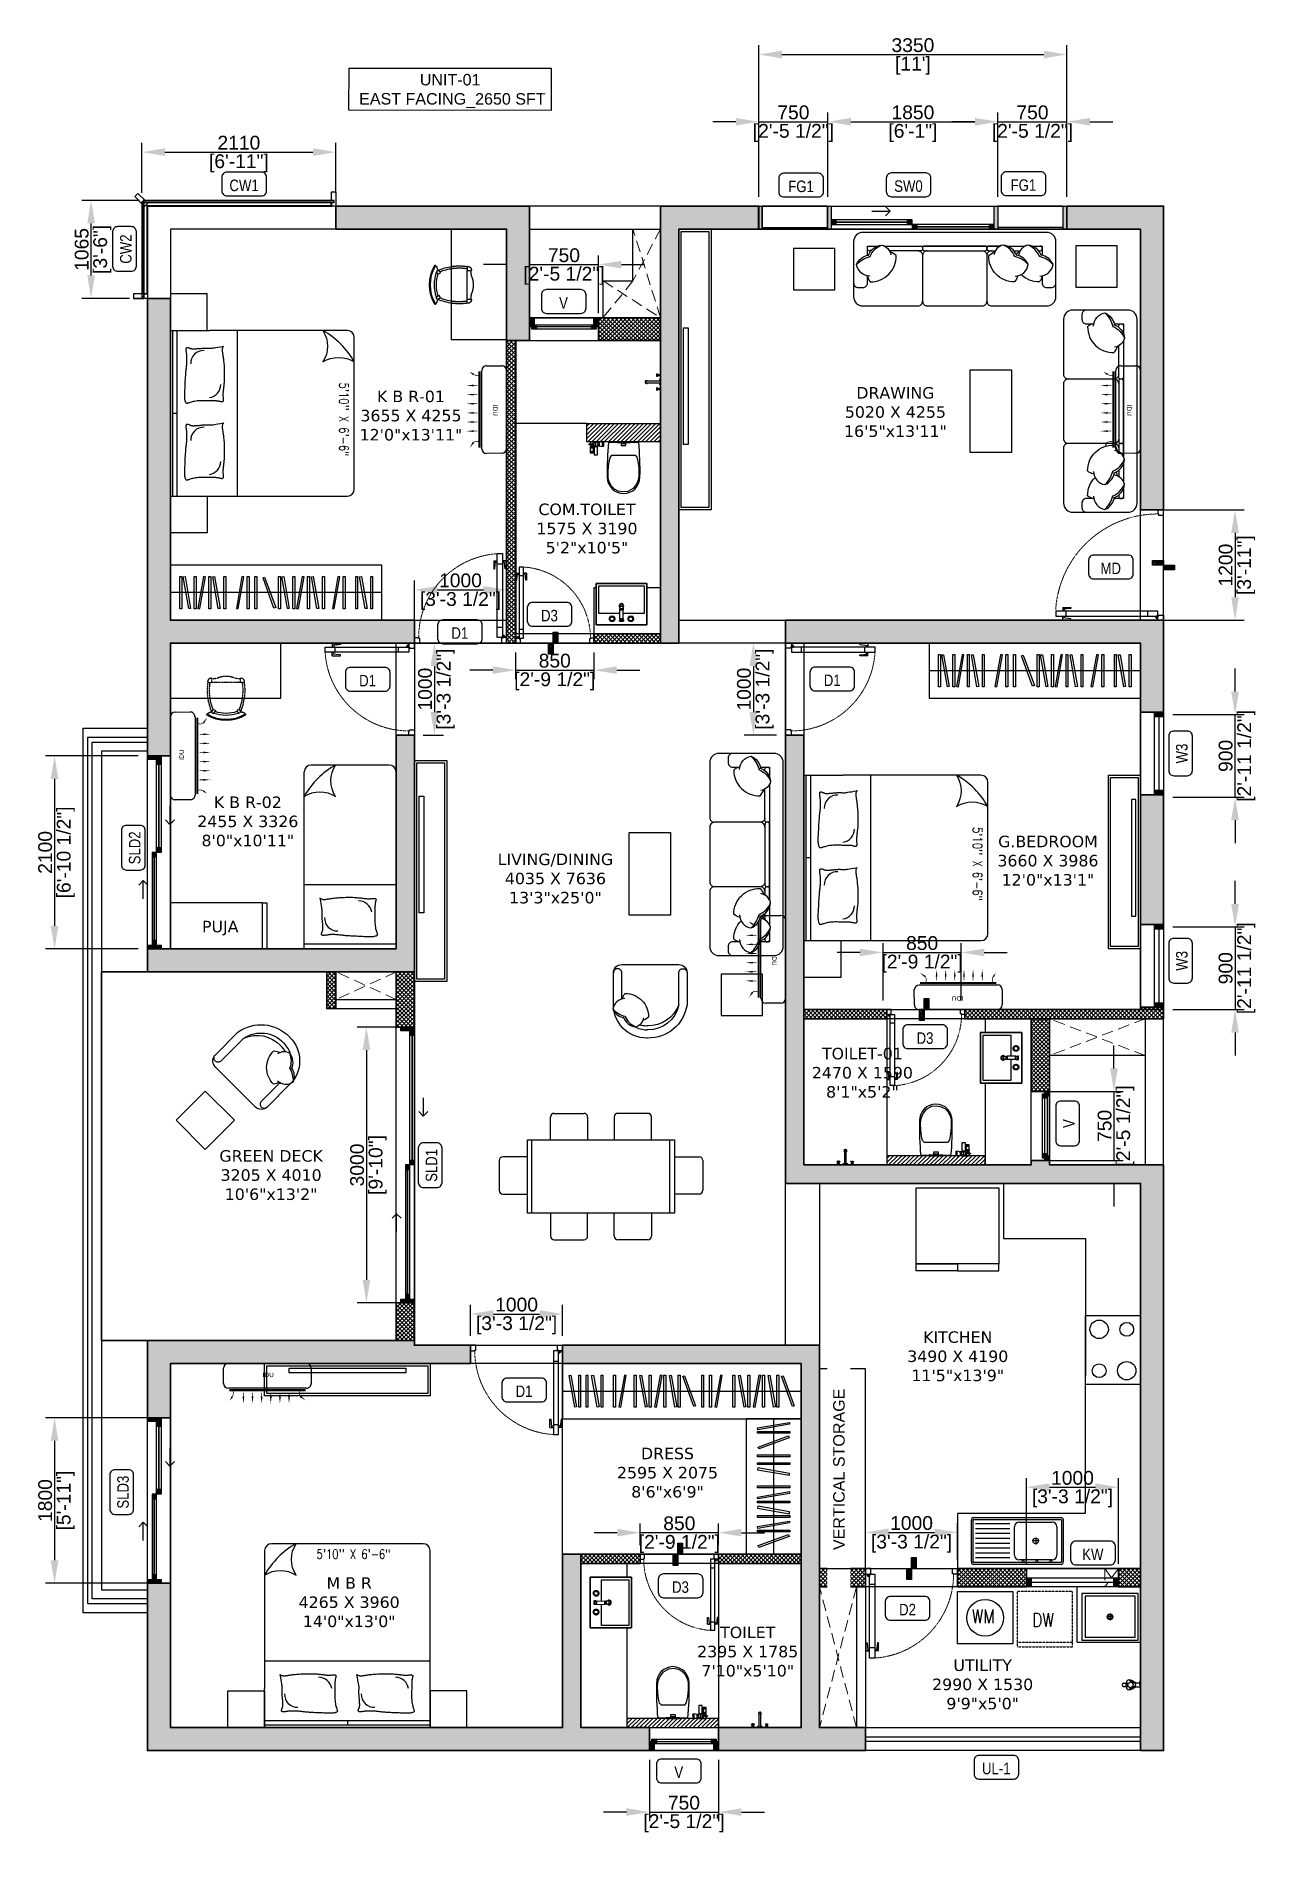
# Model space of a CAD drawing. Header units: millimetres. Extents: x 46985 to 60368, y 184712 to 204375.
import ezdxf
from ezdxf.enums import TextEntityAlignment as Align

# ---------------------------------------------------------------- set-up
doc = ezdxf.new("R2010")
doc.units = ezdxf.units.MM
for name, pattern in [('( Hidden )', [0.375, 0.25, -0.125]), ('3.5BHK EAST-UN-5$0$DASHED', [0.75, 0.5, -0.25]), ('3.5BHK EAST_UN-1$0$DASHED', [0.75, 0.5, -0.25]), ('3BHK  WEST_UN-2$0$2024-08-29_TOWER-A$0$HIDDEN', [9.525, 6.35, -3.175]), ('3BHK  WEST_UN-2$0$2024-08-30_TOWER-C$0$HIDDEN', [9.525, 6.35, -3.175]), ('3BHK  WEST_UN-3$0$DASHED', [0.75, 0.5, -0.25]), ('Hidden Line', [978.055558, 705.555558, -272.5])]:
    doc.linetypes.add(name, pattern=pattern)
for name, color, linetype in [('A-1S Sofa', 253, 'Continuous'), ('A-3S Sofa', 253, 'Continuous'), ('A-AC', 252, 'Continuous'), ('A-Bed Furniture', 253, 'Continuous'), ('A-Bed Side Table', 253, 'Continuous'), ('A-Dimensions', 4, 'Continuous'), ('A-Dining Table', 253, 'Continuous'), ('A-Dishwasher', 253, 'Continuous'), ('A-Door', 11, 'Continuous'), ('A-Door Line', 8, 'Continuous'), ('A-Elevation 10', 8, 'Continuous'), ('A-Fridge', 253, 'Continuous'), ('A-Furniture', 8, 'Continuous'), ('A-Handwash', 252, 'Continuous'), ('A-Handwash Platform', 253, 'Continuous'), ('A-Hatch', 252, 'Continuous'), ('A-Kicthen Platforme', 253, 'Continuous'), ('A-Kids Bed', 253, 'Continuous'), ('A-Kitchen Sink', 253, 'Continuous'), ('A-Ledge Wall', 8, 'Continuous'), ('A-MBR Wardrobe', 253, 'Continuous'), ('A-Puja', 8, 'Continuous'), ('A-Railing', 6, 'Continuous'), ('A-Room Boundary', 44, 'Continuous'), ('A-Shaft', 8, 'Continuous'), ('A-Shaft Line', 253, 'Continuous'), ('A-Shaft Wall', 253, 'Continuous'), ('A-Shower', 253, 'Continuous'), ('A-Shower Glass', 253, 'Continuous'), ('A-Sofa Center  Table', 253, 'Continuous'), ('A-Sofa Side Table', 253, 'Continuous'), ('A-Stove', 253, 'Continuous'), ('A-Study Table', 253, 'Continuous'), ('A-Study Table Chair', 253, 'Continuous'), ('A-Text Main', 44, 'Continuous'), ('A-TV', 253, 'Continuous'), ('A-TV Unit', 252, 'Continuous'), ('A-Utility-Tab', 253, 'Continuous'), ('A-Utilty Sink', 253, 'Continuous'), ('A-Ventilator', 4, 'Continuous'), ('A-Vertival Storage', 253, 'Continuous'), ('A-Wardrobe', 253, 'Continuous'), ('A-Washing Machine', 253, 'Continuous'), ('A-WC', 253, 'Continuous'), ('A-Window', 4, 'Continuous')]:
    doc.layers.add(name, color=color, linetype=linetype)
doc.layers.add('A-Wall', color=240, linetype='Continuous', lineweight=35)
doc.styles.add('2024-08-29_TOWER-A$0$simplex-0.8', font='simplex.shx', dxfattribs={"width": 0.8})
doc.styles.add('3.5BHK EAST_UN-1$0$grid_text', font='verdana.ttf')
doc.styles.add('3.5BHK EAST_UN-1$0$Standard', font='arial.ttf')
doc.styles.add('3BHK  WEST_UN-2$0$2024-08-29_TOWER-A$0$simplex-0.8', font='simplex.shx', dxfattribs={"width": 0.8})
doc.styles.add('3BHK  WEST_UN-2$0$2024-08-30_TOWER-C$0$simplex-0.8', font='simplex.shx', dxfattribs={"width": 0.8})
doc.styles.add('ARIAL', font='ARIALN.TTF')
doc.styles.add('S', font='arial.ttf', dxfattribs={"height": 150})
doc.styles.get("Standard").update_dxf_attribs({"font": 'arial.ttf'})
doc.dimstyles.new('DIMSMALL', dxfattribs={"dimtxt": 150, "dimasz": 250, "dimexe": 100, "dimexo": 100, "dimgap": 25, "dimtad": 1, "dimdec": 0, "dimzin": 0, "dimdsep": 46, "dimtxsty": 'S', "dimcen": 0, "dimdle": 100, "dimclrd": 8, "dimclre": 8, "dimclrt": 256, "dimazin": 0, "dimtfac": 1, "dimtdec": 0, "dimtix": 1, "dimtmove": 0, "dimatfit": 3, "dimldrblk": '12_DatumFilled', "dimfxl": 1, "dimtolj": 1, "dimtzin": 0, "dimlwd": -1, "dimlwe": -1, "dimarcsym": 1})
pattern_1 = [(45, (34655.15, -183144.792), (-22.4506403, 22.4506403), [])]

msp = doc.modelspace()

# ---------------------------------------------------------------- texts
at = {"layer": 'A-Text Main', "insert": (51486.5, 203779), "char_height": 125, "attachment_point": 5, "rotation": 359.94971, "bg_fill": 19, "box_fill_scale": 1.5, "bg_fill_color": 256, "bg_fill_transparency": 0}
msp.add_mtext_dynamic_manual_height_columns('UNIT-01  \\P EAST FACING_2650 SFT', width=2074.494, gutter_width=2098, heights=[0], dxfattribs=at)

# ---------------------------------------------------------------- blocks, each defined once
blk = doc.blocks.new('3.5BHK EAST_UN-1$0$Door11')
at = {"layer": 'A-Door'}
for p, q in [((-992, 0), (-1050, 0)), ((-1050, 0), (-1050, -66)), ((-1050, -66), (-1003, -66)), ((-1003, -66), (-1003, -58)), ((-1003, -58), (-992, -58)), ((-992, -58), (-992, 0)), ((-105, -66), (-105, -1022)), ((-47, -66), (-105, -66)), ((-105, -66), (-105, -66)), ((-105, -182), (-47, -182)), ((-58, -58), (-58, 0)), ((-58, 0), (0, 0)), ((-47, -58), (-58, -58)), ((-17, -77), (-52, -77)), ((-47, -66), (-47, -58)), ((-47, -1022), (-47, -66)), ((0, -66), (-47, -66)), ((-35, -95), (-35, -60)), ((0, 0), (0, -66)), ((-146, -847), (-134, -847)), ((-146, -940), (-146, -847)), ((-146, -940), (-105, -940)), ((-134, -847), (-125, -940)), ((-127, -923), (-105, -923)), ((-105, -905), (-47, -905)), ((-105, -1022), (-47, -1022)), ((-25, -923), (-47, -923)), ((-6, -940), (-47, -940)), ((-17, -847), (-26, -940)), ((-6, -847), (-17, -847)), ((-6, -940), (-6, -847))]:
    blk.add_line(p, q, dxfattribs=at)
blk.add_circle((-35, -77), 11.7, dxfattribs=at)
at = {"layer": 'A-Door', "linetype": '3.5BHK EAST_UN-1$0$DASHED', "lineweight": 0}
blk.add_arc((-44, -64), 959, 180.0822, 266.3506, dxfattribs=at)
blk = doc.blocks.new('A$C2d53b07b')
at = {"layer": 'A-Ventilator', "linetype": 'Continuous'}
for points in [[(0, -150), (0, -250), (50, -250), (50, -175), (25, -175), (25, -150)], [(25, -125), (25, -175), (75, -175), (75, -125)], [(725, -175), (725, -125), (675, -125), (675, -175)], [(750, -250), (750, -150), (725, -150), (725, -175), (700, -175), (700, -250)]]:
    blk.add_hatch(color=256, dxfattribs=at).paths.add_polyline_path(points)
for p, q in [((0, 0), (750, 0)), ((0, -150), (0, 0)), ((750, -150), (750, 0)), ((0, -150), (25, -150)), ((0, -250), (0, -150)), ((0, -250), (0, -150)), ((25, -125), (75, -125)), ((25, -175), (25, -125)), ((25, -150), (25, -175)), ((25, -175), (50, -175)), ((75, -175), (25, -175)), ((50, -175), (50, -250)), ((75, -125), (675, -125)), ((75, -125), (75, -175)), ((75, -125), (675, -125)), ((75, -150), (675, -150)), ((675, -175), (75, -175)), ((675, -175), (675, -125)), ((675, -125), (725, -125)), ((725, -175), (675, -175)), ((700, -250), (700, -175)), ((700, -175), (725, -175)), ((725, -125), (725, -175)), ((725, -175), (725, -150)), ((725, -150), (750, -150)), ((750, -250), (750, -150)), ((750, -250), (750, -150)), ((0, -250), (750, -250)), ((50, -250), (0, -250)), ((700, -250), (50, -250)), ((750, -250), (700, -250))]:
    blk.add_line(p, q, dxfattribs=at)
blk = doc.blocks.new('3.5BHK EAST_UN-1$0$A$Ceb508b97')
at = {"layer": 'A-Wardrobe', "ltscale": 600}
blk.add_lwpolyline([(100, 600), (100, 0), (2400, 0), (2400, 600)], close=True, dxfattribs=at)
for points in [[(203, 125), (203, 475), (223, 475), (223, 125), (203, 125)], [(300, 126), (239, 471), (259, 474), (320, 129), (300, 126)], [(360, 125), (360, 475), (380, 475), (380, 125), (360, 125)], [(420, 126), (480, 471), (461, 474), (400, 129), (420, 126)], [(518, 125), (518, 475), (538, 475), (538, 125), (518, 125)], [(621, 126), (561, 471), (580, 474), (641, 129), (621, 126)], [(681, 125), (681, 475), (701, 475), (701, 125), (681, 125)], [(837, 126), (897, 471), (878, 474), (817, 129), (837, 126)], [(935, 125), (935, 475), (955, 475), (955, 125), (935, 125)], [(1019, 125), (1019, 475), (1039, 475), (1039, 125), (1019, 125)], [(1226, 132), (1107, 461), (1125, 468), (1245, 139), (1226, 132)], [(1276, 125), (1276, 475), (1296, 475), (1296, 125), (1276, 125)], [(1373, 126), (1312, 471), (1332, 474), (1393, 129), (1373, 126)], [(1433, 125), (1433, 475), (1453, 475), (1453, 125), (1433, 125)], [(1493, 126), (1553, 471), (1534, 474), (1473, 129), (1493, 126)], [(1591, 125), (1591, 475), (1611, 475), (1611, 125), (1591, 125)], [(1694, 126), (1634, 471), (1653, 474), (1714, 129), (1694, 126)], [(1754, 125), (1754, 475), (1774, 475), (1774, 125), (1754, 125)], [(1881, 126), (1942, 471), (1922, 474), (1861, 129), (1881, 126)], [(1979, 125), (1979, 475), (1999, 475), (1999, 125), (1979, 125)], [(2115, 125), (2115, 475), (2135, 475), (2135, 125), (2115, 125)], [(2218, 126), (2158, 471), (2177, 474), (2238, 129), (2218, 126)], [(2278, 125), (2278, 475), (2298, 475), (2298, 125), (2278, 125)], [(2400, 300), (100, 300)]]:
    blk.add_lwpolyline(points, dxfattribs=at)
blk = doc.blocks.new('3.5BHK EAST_UN-1$0$A$C61eae9c3')
at = {"layer": 'A-MBR Wardrobe', "ltscale": 600}
blk.add_lwpolyline([(0, 600), (0, 0), (2595, 0), (2595, 600)], close=True, dxfattribs=at)
for points in [[(91, 474), (152, 129), (132, 126), (71, 471), (91, 474)], [(195, 475), (195, 125), (175, 125), (175, 475), (195, 475)], [(275, 475), (275, 125), (255, 125), (255, 475), (275, 475)], [(335, 474), (396, 129), (376, 126), (315, 471), (335, 474)], [(439, 475), (439, 125), (419, 125), (419, 475), (439, 475)], [(574, 475), (574, 125), (554, 125), (554, 475), (574, 475)], [(673, 474), (612, 129), (632, 126), (692, 471), (673, 474)], [(799, 475), (799, 125), (779, 125), (779, 475), (799, 475)], [(859, 474), (920, 129), (900, 126), (839, 471), (859, 474)], [(963, 475), (963, 125), (943, 125), (943, 475), (963, 475)], [(1061, 474), (1000, 129), (1020, 126), (1081, 471), (1061, 474)], [(1121, 475), (1121, 125), (1101, 125), (1101, 475), (1121, 475)], [(1180, 474), (1241, 129), (1221, 126), (1161, 471), (1180, 474)], [(1278, 475), (1278, 125), (1258, 125), (1258, 475), (1278, 475)], [(1327, 468), (1447, 139), (1428, 132), (1308, 461), (1327, 468)], [(1534, 475), (1534, 125), (1514, 125), (1514, 475), (1534, 475)], [(1619, 475), (1619, 125), (1599, 125), (1599, 475), (1619, 475)], [(1717, 474), (1656, 129), (1676, 126), (1736, 471), (1717, 474)], [(1872, 475), (1872, 125), (1852, 125), (1852, 475), (1872, 475)], [(1932, 474), (1993, 129), (1973, 126), (1912, 471), (1932, 474)], [(2036, 475), (2036, 125), (2016, 125), (2016, 475), (2036, 475)], [(2134, 474), (2073, 129), (2093, 126), (2154, 471), (2134, 474)], [(2194, 475), (2194, 125), (2174, 125), (2174, 475), (2194, 475)], [(2253, 474), (2314, 129), (2294, 126), (2234, 471), (2253, 474)], [(2351, 475), (2351, 125), (2331, 125), (2331, 475), (2351, 475)], [(2400, 468), (2520, 139), (2501, 132), (2381, 461), (2400, 468)], [(0, 300), (2595, 300)]]:
    blk.add_lwpolyline(points, dxfattribs=at)
blk = doc.blocks.new('3.5BHK EAST_UN-1$0$A$C63fc6ba4')
at = {"layer": 'A-MBR Wardrobe', "ltscale": 600}
blk.add_lwpolyline([(600, 1475), (0, 1475), (0, 0), (600, 0)], close=True, dxfattribs=at)
for points in [[(474, 1415), (129, 1354), (126, 1374), (471, 1434), (474, 1415)], [(300, 1475), (300, 0)], [(475, 1317), (125, 1317), (125, 1337), (475, 1337), (475, 1317)], [(468, 1268), (139, 1148), (132, 1167), (461, 1287), (468, 1268)], [(475, 1061), (125, 1061), (125, 1081), (475, 1081), (475, 1061)], [(475, 976), (125, 976), (125, 996), (475, 996), (475, 976)], [(474, 878), (129, 939), (126, 919), (471, 859), (474, 878)], [(475, 723), (125, 723), (125, 743), (475, 743), (475, 723)], [(474, 663), (129, 602), (126, 622), (471, 683), (474, 663)], [(475, 559), (125, 559), (125, 579), (475, 579), (475, 559)], [(475, 401), (125, 401), (125, 421), (475, 421), (475, 401)], [(474, 461), (129, 522), (126, 502), (471, 441), (474, 461)], [(475, 244), (125, 244), (125, 264), (475, 264), (475, 244)], [(474, 342), (129, 281), (126, 301), (471, 361), (474, 342)], [(468, 195), (139, 75), (132, 94), (461, 214), (468, 195)]]:
    blk.add_lwpolyline(points, dxfattribs=at)
blk = doc.blocks.new('A$C436544ae')
at = {"layer": 'A-Door', "linetype": 'Continuous'}
for points in [[(-250, 2100), (-250, 2060), (-100, 2060), (-100, 2100)], [(-100, 2060), (-150, 2060), (-150, 2010), (-100, 2010)], [(-200, 1050), (-200, 1000), (-150, 1000), (-150, 1050)], [(-150, 1050), (-100, 1050), (-100, 1100), (-150, 1100)], [(-250, 40), (-250, 0), (-100, 0), (-100, 40)], [(-150, 40), (-150, 90), (-200, 90), (-200, 40)]]:
    blk.add_hatch(color=256, dxfattribs=at).paths.add_polyline_path(points)
for p, q in [((-250, 2100), (-100, 2100)), ((-250, 0), (-250, 2100)), ((-250, 2100), (-100, 2100)), ((-250, 2060), (-250, 2100)), ((-250, 2100), (-100, 2100)), ((-250, 2100), (-100, 2100)), ((-100, 2060), (-250, 2060)), ((-150, 2010), (-150, 2060)), ((-150, 2060), (-100, 2060)), ((-100, 2010), (-150, 2010)), ((-125, 2010), (-125, 1100)), ((-100, 2100), (0, 2100)), ((-100, 2100), (-100, 2060)), ((-100, 2100), (0, 2100)), ((-100, 2060), (-100, 2010)), ((0, 0), (0, 2100)), ((-5, 1355), (-55, 1405)), ((-5, 1555), (-5, 1355)), ((-5, 1355), (45, 1405)), ((-200, 1050), (-200, 1000)), ((-150, 1050), (-200, 1050)), ((-200, 1000), (-150, 1000)), ((-175, 90), (-175, 1000)), ((-150, 1050), (-150, 1100)), ((-150, 1100), (-100, 1100)), ((-100, 1050), (-150, 1050)), ((-150, 1000), (-150, 1050)), ((-100, 1100), (-100, 1050)), ((-295, 745), (-345, 695)), ((-295, 545), (-295, 745)), ((-295, 745), (-245, 695)), ((-250, 40), (-100, 40)), ((-250, 0), (-250, 40)), ((-250, 0), (-100, 0)), ((-100, 0), (-250, 0)), ((-250, 0), (-100, 0)), ((-250, 0), (-100, 0)), ((-150, 90), (-200, 90)), ((-200, 90), (-200, 40)), ((-200, 40), (-150, 40)), ((-150, 40), (-150, 90)), ((-100, 40), (-100, 0)), ((-100, 0), (0, 0)), ((-100, 0), (0, 0))]:
    blk.add_line(p, q, dxfattribs=at)
at = {"layer": 'A-Door', "linetype": 'Continuous', "flags": 128}
for points in [[(-125, 2010), (-125, 1100), (-150, 1100), (-150, 2010)], [(-100, 2010), (-100, 1100), (-125, 1100), (-125, 2010)], [(-175, 90), (-175, 1000), (-200, 1000), (-200, 90)], [(-150, 90), (-150, 1000), (-175, 1000), (-175, 90)]]:
    blk.add_lwpolyline(points, close=True, dxfattribs=at)
blk = doc.blocks.new('A$C060bb122')
at = {"layer": 'A-Window', "linetype": 'Continuous'}
for points in [[(0, 0), (-100, 0), (-100, -50), (0, -50)], [(-100, -900), (0, -900), (0, -850), (-100, -850)]]:
    blk.add_hatch(color=256, dxfattribs=at).paths.add_polyline_path(points)
for p, q in [((-250, 0), (-250, -900)), ((-100, 0), (-250, 0)), ((-100, -50), (-100, 0)), ((0, 0), (-100, 0)), ((0, 0), (-100, 0)), ((0, 0), (0, -900)), ((0, 0), (0, -50)), ((0, -50), (-100, -50)), ((-100, -850), (-100, -50)), ((-50, -50), (-50, -850)), ((0, -50), (0, -850)), ((-100, -900), (-250, -900)), ((-100, -900), (-100, -850)), ((-100, -850), (0, -850)), ((0, -900), (-100, -900)), ((0, -900), (-100, -900)), ((0, -850), (0, -900))]:
    blk.add_line(p, q, dxfattribs=at)
blk = doc.blocks.new('A$C2ddc074f')
at = {"layer": 'A-Window', "linetype": 'Continuous'}
for p, q in [((-103, 1478), (-138, 1443)), ((-138, 1443), (-60, 1365)), ((-103, 1478), (-25, 1400)), ((-60, 1380), (-60, 1365)), ((-40, 1380), (-60, 1380)), ((-40, 1400), (-40, 1380)), ((-25, 1400), (-40, 1400)), ((-40, 1380), (-40, 1345)), ((-5, 1380), (-40, 1380)), ((-5, 1380), (3, 1372)), ((2000, 1490), (2000, 1400)), ((2050, 1490), (2000, 1490)), ((2025, 1400), (2000, 1400)), ((2025, 1380), (2000, 1380)), ((2000, 1380), (2000, 1340)), ((2025, 1400), (2025, 1380)), ((2050, 1490), (2050, 1340)), ((-40, 1345), (-32, 1337)), ((3, 1372), (-32, 1337)), ((0, 1340), (0, 1340)), ((0, 1340), (0, 1340)), ((0, 1340), (0, 1340)), ((0, 1340), (0, 1340)), ((2050, 1340), (2000, 1340)), ((-150, 385), (-150, 335)), ((-60, 385), (-150, 385)), ((-40, 335), (-150, 335)), ((-150, 335), (-40, 335)), ((-60, 335), (-150, 335)), ((-60, 385), (-60, 335)), ((-40, 385), (-40, 335)), ((0, 385), (-40, 385)), ((0, 335), (-40, 335)), ((0, 385), (0, 335))]:
    blk.add_line(p, q, dxfattribs=at)
at = {"layer": 'A-Window', "linetype": 'Continuous', "flags": 128}
for points in [[(-40, 1385), (-60, 1385), (-60, 355), (-40, 355)], [(2030, 1380), (2030, 1400), (-45, 1400), (-45, 1380)]]:
    blk.add_lwpolyline(points, close=True, dxfattribs=at)
at = {"layer": 'A-Window', "color": 5, "const_width": 20}
blk.add_lwpolyline([(0, 385), (-40, 385), (-40, 1380), (2000, 1380), (2000, 1340), (0, 1340), (0, 385)], dxfattribs=at)
blk = doc.blocks.new('A$C8b2f540c')
at = {"layer": 'A-Door', "linetype": 'Continuous'}
for points in [[(50, 3000), (50, 2960), (200, 2960), (200, 3000)], [(200, 2960), (150, 2960), (150, 2910), (200, 2910)], [(100, 1500), (100, 1450), (150, 1450), (150, 1500)], [(150, 1500), (200, 1500), (200, 1550), (150, 1550)], [(50, 40), (50, 0), (200, 0), (200, 40)], [(150, 40), (150, 90), (100, 90), (100, 40)]]:
    blk.add_hatch(color=256, dxfattribs=at).paths.add_polyline_path(points)
for p, q in [((50, 3000), (0, 3000)), ((0, 0), (0, 3000)), ((50, 3000), (0, 3000)), ((200, 3000), (50, 3000)), ((50, 3000), (200, 3000)), ((50, 2960), (50, 3000)), ((200, 3000), (50, 3000)), ((200, 3000), (50, 3000)), ((200, 2960), (50, 2960)), ((150, 2910), (150, 2960)), ((150, 2960), (200, 2960)), ((200, 0), (200, 3000)), ((200, 3000), (200, 2960)), ((200, 2960), (200, 2910)), ((200, 2910), (150, 2910)), ((175, 2910), (175, 1550)), ((295, 2230), (295, 2030)), ((295, 2030), (245, 2080)), ((295, 2030), (345, 2080)), ((100, 1500), (100, 1450)), ((150, 1500), (100, 1500)), ((100, 1450), (150, 1450)), ((125, 90), (125, 1450)), ((150, 1500), (150, 1550)), ((150, 1550), (200, 1550)), ((200, 1500), (150, 1500)), ((150, 1450), (150, 1500)), ((200, 1550), (200, 1500)), ((5, 970), (-45, 920)), ((5, 770), (5, 970)), ((5, 970), (55, 920)), ((50, 0), (0, 0)), ((50, 0), (0, 0)), ((50, 40), (200, 40)), ((50, 0), (50, 40)), ((200, 0), (50, 0)), ((200, 0), (50, 0)), ((200, 0), (50, 0)), ((200, 0), (50, 0)), ((150, 90), (100, 90)), ((100, 90), (100, 40)), ((100, 40), (150, 40)), ((150, 40), (150, 90)), ((200, 40), (200, 0))]:
    blk.add_line(p, q, dxfattribs=at)
at = {"layer": 'A-Door', "linetype": 'Continuous', "flags": 128}
for points in [[(175, 2910), (175, 1550), (150, 1550), (150, 2910)], [(200, 2910), (200, 1550), (175, 1550), (175, 2910)], [(125, 90), (125, 1450), (100, 1450), (100, 90)], [(150, 90), (150, 1450), (125, 1450), (125, 90)]]:
    blk.add_lwpolyline(points, close=True, dxfattribs=at)
blk = doc.blocks.new('A$C81f2a20b')
at = {"layer": 'A-Dining Table', "linetype": 'Continuous'}
for p, q in [((250, 800), (250, 1047)), ((291, 1087), (615, 1087)), ((655, 1047), (655, 800)), ((945, 1047), (945, 800)), ((1309, 1087), (985, 1087)), ((1350, 800), (1350, 1047)), ((0, 0), (0, 800)), ((0, 800), (1600, 800)), ((50, 0), (50, 800)), ((1550, 0), (1550, 800)), ((1600, 800), (1600, 0)), ((0, 615), (-267, 615)), ((1600, 615), (1867, 615)), ((-308, 574), (-308, 250)), ((1908, 574), (1908, 250)), ((-267, 210), (0, 210)), ((1867, 210), (1600, 210)), ((1600, 0), (0, 0)), ((250, 0), (250, -247)), ((655, -247), (655, 0)), ((945, -247), (945, 0)), ((1350, 0), (1350, -247)), ((291, -287), (615, -287)), ((1309, -287), (985, -287))]:
    blk.add_line(p, q, dxfattribs=at)
for centre, start, end in [((291, 1047), 90, 180), ((615, 1047), 0, 90), ((985, 1047), 90, 180), ((1309, 1047), 0, 90), ((-267, 574), 90, 180), ((1867, 574), 0, 90), ((-267, 250), 180, 270), ((1867, 250), 270, 0), ((291, -247), 180, 270), ((615, -247), 270, 0), ((985, -247), 180, 270), ((1309, -247), 270, 0)]:
    blk.add_arc(centre, 40.5, start, end, dxfattribs=at)
blk = doc.blocks.new('3BHK  WEST_UN-2$0$2024-08-30_TOWER-C$0$king size bed')
at = {"layer": 'A-Bed Furniture'}
for p, q in [((0.825, 2), (-0.825, 2)), ((-0.9, 1.925), (-0.9, 0.425)), ((0.9, 0), (0.9, 1.925)), ((-0.9, 0.725), (0.9, 0.725)), ((-0.9, 0), (-0.9, 0.425)), ((0.9, 0.075), (-0.9, 0.075)), ((0, 0.075), (0, 0.025)), ((0, 0.075), (0, 0.075))]:
    blk.add_line(p, q, dxfattribs=at)
blk.add_lwpolyline([(-0.9, 1.659, -0.292894), (-0.559, 1.659, -0.292894), (-0.559, 2, 0.136668)], format="xyb", close=True, dxfattribs=at)
for points in [[(-0.732, 0.579), (-0.726, 0.574), (-0.721, 0.571), (-0.716, 0.568), (-0.711, 0.566), (-0.706, 0.565), (-0.701, 0.564), (-0.696, 0.564), (-0.691, 0.563), (-0.687, 0.563), (-0.682, 0.564), (-0.677, 0.564), (-0.672, 0.564), (-0.666, 0.565), (-0.661, 0.566), (-0.655, 0.566), (-0.648, 0.568), (-0.641, 0.569), (-0.634, 0.57), (-0.625, 0.571), (-0.616, 0.573), (-0.606, 0.574), (-0.595, 0.576), (-0.583, 0.577), (-0.569, 0.579), (-0.555, 0.58), (-0.539, 0.582), (-0.523, 0.583), (-0.506, 0.584), (-0.488, 0.585), (-0.471, 0.585), (-0.453, 0.586), (-0.437, 0.586), (-0.42, 0.586), (-0.404, 0.586), (-0.389, 0.586), (-0.375, 0.586), (-0.36, 0.585), (-0.347, 0.584), (-0.334, 0.584), (-0.321, 0.582), (-0.308, 0.581), (-0.296, 0.58), (-0.285, 0.579), (-0.273, 0.577), (-0.263, 0.576), (-0.253, 0.575), (-0.243, 0.573), (-0.235, 0.573), (-0.227, 0.572), (-0.219, 0.571), (-0.212, 0.571), (-0.205, 0.571), (-0.199, 0.571), (-0.192, 0.571), (-0.186, 0.571), (-0.179, 0.572), (-0.172, 0.572), (-0.164, 0.573), (-0.157, 0.573), (-0.15, 0.574), (-0.144, 0.574), (-0.138, 0.573), (-0.133, 0.572), (-0.129, 0.571), (-0.127, 0.568), (-0.125, 0.565), (-0.124, 0.562), (-0.124, 0.558), (-0.125, 0.553), (-0.126, 0.548), (-0.128, 0.543), (-0.129, 0.537), (-0.13, 0.531), (-0.132, 0.525), (-0.133, 0.519), (-0.134, 0.513), (-0.134, 0.506), (-0.135, 0.5), (-0.136, 0.493), (-0.136, 0.487), (-0.136, 0.48), (-0.136, 0.473), (-0.136, 0.466), (-0.136, 0.458), (-0.136, 0.45), (-0.136, 0.44), (-0.136, 0.429), (-0.136, 0.417), (-0.137, 0.403), (-0.137, 0.388), (-0.137, 0.372), (-0.138, 0.356), (-0.138, 0.339), (-0.137, 0.322), (-0.136, 0.305), (-0.135, 0.29), (-0.133, 0.275), (-0.131, 0.261), (-0.128, 0.248), (-0.125, 0.236), (-0.122, 0.225), (-0.119, 0.216), (-0.116, 0.207), (-0.114, 0.199), (-0.112, 0.193), (-0.11, 0.187), (-0.109, 0.182), (-0.109, 0.178), (-0.11, 0.175), (-0.111, 0.172), (-0.114, 0.17), (-0.117, 0.167), (-0.122, 0.165), (-0.128, 0.163), (-0.135, 0.162), (-0.143, 0.16), (-0.151, 0.158), (-0.161, 0.157), (-0.171, 0.156), (-0.181, 0.156), (-0.193, 0.156), (-0.204, 0.156), (-0.217, 0.156), (-0.229, 0.156), (-0.243, 0.157), (-0.257, 0.158), (-0.271, 0.159), (-0.287, 0.159), (-0.302, 0.16), (-0.319, 0.161), (-0.335, 0.162), (-0.352, 0.162), (-0.368, 0.163), (-0.383, 0.164), (-0.398, 0.165), (-0.412, 0.166), (-0.425, 0.167), (-0.436, 0.167), (-0.447, 0.168), (-0.457, 0.169), (-0.467, 0.17), (-0.476, 0.171), (-0.486, 0.173), (-0.496, 0.174), (-0.506, 0.175), (-0.517, 0.176), (-0.528, 0.177), (-0.539, 0.178), (-0.55, 0.178), (-0.561, 0.179), (-0.572, 0.18), (-0.582, 0.18), (-0.592, 0.18), (-0.601, 0.18), (-0.61, 0.18), (-0.619, 0.18), (-0.627, 0.179), (-0.635, 0.178), (-0.644, 0.177), (-0.652, 0.176), (-0.661, 0.175), (-0.67, 0.174), (-0.678, 0.173), (-0.686, 0.172), (-0.694, 0.172), (-0.7, 0.172), (-0.706, 0.173), (-0.711, 0.174), (-0.714, 0.176), (-0.716, 0.179), (-0.717, 0.182), (-0.717, 0.186), (-0.717, 0.19), (-0.716, 0.194), (-0.714, 0.199), (-0.713, 0.203), (-0.711, 0.207), (-0.709, 0.212), (-0.708, 0.216), (-0.706, 0.22), (-0.705, 0.224), (-0.704, 0.228), (-0.702, 0.232), (-0.702, 0.236), (-0.701, 0.24), (-0.701, 0.245), (-0.701, 0.249), (-0.701, 0.254), (-0.701, 0.258), (-0.702, 0.263), (-0.702, 0.269), (-0.703, 0.274), (-0.703, 0.28), (-0.703, 0.287), (-0.704, 0.293), (-0.704, 0.3), (-0.705, 0.307), (-0.705, 0.313), (-0.706, 0.32), (-0.707, 0.327), (-0.707, 0.334), (-0.708, 0.341), (-0.709, 0.348), (-0.709, 0.354), (-0.71, 0.361), (-0.71, 0.368), (-0.711, 0.375), (-0.711, 0.381), (-0.711, 0.388), (-0.711, 0.395), (-0.71, 0.402), (-0.71, 0.409), (-0.709, 0.417), (-0.709, 0.424), (-0.709, 0.431), (-0.709, 0.438), (-0.709, 0.446), (-0.71, 0.454), (-0.712, 0.465), (-0.714, 0.478), (-0.717, 0.495), (-0.72, 0.517), (-0.725, 0.544), (-0.732, 0.579)], [(0.103, 0.579), (0.109, 0.574), (0.114, 0.571), (0.119, 0.568), (0.124, 0.566), (0.129, 0.565), (0.134, 0.564), (0.139, 0.564), (0.144, 0.563), (0.148, 0.563), (0.153, 0.564), (0.158, 0.564), (0.163, 0.564), (0.169, 0.565), (0.174, 0.566), (0.18, 0.566), (0.187, 0.568), (0.194, 0.569), (0.201, 0.57), (0.21, 0.571), (0.219, 0.573), (0.229, 0.574), (0.24, 0.576), (0.252, 0.577), (0.266, 0.579), (0.28, 0.58), (0.296, 0.582), (0.312, 0.583), (0.329, 0.584), (0.347, 0.585), (0.364, 0.585), (0.382, 0.586), (0.398, 0.586), (0.415, 0.586), (0.431, 0.586), (0.446, 0.586), (0.46, 0.586), (0.475, 0.585), (0.488, 0.584), (0.501, 0.584), (0.514, 0.582), (0.527, 0.581), (0.539, 0.58), (0.55, 0.579), (0.562, 0.577), (0.572, 0.576), (0.582, 0.575), (0.592, 0.573), (0.6, 0.573), (0.608, 0.572), (0.616, 0.571), (0.623, 0.571), (0.63, 0.571), (0.636, 0.571), (0.643, 0.571), (0.649, 0.571), (0.656, 0.572), (0.663, 0.572), (0.671, 0.573), (0.678, 0.573), (0.685, 0.574), (0.691, 0.574), (0.697, 0.573), (0.702, 0.572), (0.706, 0.571), (0.708, 0.568), (0.71, 0.565), (0.711, 0.562), (0.711, 0.558), (0.71, 0.553), (0.709, 0.548), (0.707, 0.543), (0.706, 0.537), (0.705, 0.531), (0.703, 0.525), (0.702, 0.519), (0.701, 0.513), (0.701, 0.506), (0.7, 0.5), (0.699, 0.493), (0.699, 0.487), (0.699, 0.48), (0.699, 0.473), (0.699, 0.466), (0.699, 0.458), (0.699, 0.45), (0.699, 0.44), (0.699, 0.429), (0.699, 0.417), (0.698, 0.403), (0.698, 0.388), (0.698, 0.372), (0.697, 0.356), (0.697, 0.339), (0.698, 0.322), (0.699, 0.305), (0.7, 0.29), (0.702, 0.275), (0.704, 0.261), (0.707, 0.248), (0.71, 0.236), (0.713, 0.225), (0.716, 0.216), (0.719, 0.207), (0.721, 0.199), (0.723, 0.193), (0.725, 0.187), (0.726, 0.182), (0.726, 0.178), (0.725, 0.175), (0.724, 0.172), (0.721, 0.17), (0.718, 0.167), (0.713, 0.165), (0.707, 0.163), (0.7, 0.162), (0.692, 0.16), (0.684, 0.158), (0.674, 0.157), (0.664, 0.156), (0.654, 0.156), (0.642, 0.156), (0.631, 0.156), (0.618, 0.156), (0.606, 0.156), (0.592, 0.157), (0.578, 0.158), (0.564, 0.159), (0.548, 0.159), (0.533, 0.16), (0.516, 0.161), (0.5, 0.162), (0.483, 0.162), (0.467, 0.163), (0.452, 0.164), (0.437, 0.165), (0.423, 0.166), (0.41, 0.167), (0.399, 0.167), (0.388, 0.168), (0.378, 0.169), (0.368, 0.17), (0.359, 0.171), (0.349, 0.173), (0.339, 0.174), (0.329, 0.175), (0.318, 0.176), (0.307, 0.177), (0.296, 0.178), (0.285, 0.178), (0.274, 0.179), (0.263, 0.18), (0.253, 0.18), (0.243, 0.18), (0.234, 0.18), (0.225, 0.18), (0.216, 0.18), (0.208, 0.179), (0.2, 0.178), (0.191, 0.177), (0.183, 0.176), (0.174, 0.175), (0.165, 0.174), (0.157, 0.173), (0.149, 0.172), (0.141, 0.172), (0.135, 0.172), (0.129, 0.173), (0.124, 0.174), (0.121, 0.176), (0.119, 0.179), (0.118, 0.182), (0.118, 0.186), (0.118, 0.19), (0.119, 0.194), (0.121, 0.199), (0.122, 0.203), (0.124, 0.207), (0.126, 0.212), (0.127, 0.216), (0.129, 0.22), (0.13, 0.224), (0.131, 0.228), (0.133, 0.232), (0.133, 0.236), (0.134, 0.24), (0.134, 0.245), (0.134, 0.249), (0.134, 0.254), (0.134, 0.258), (0.133, 0.263), (0.133, 0.269), (0.132, 0.274), (0.132, 0.28), (0.132, 0.287), (0.131, 0.293), (0.131, 0.3), (0.13, 0.307), (0.13, 0.313), (0.129, 0.32), (0.128, 0.327), (0.128, 0.334), (0.127, 0.341), (0.126, 0.348), (0.126, 0.354), (0.125, 0.361), (0.125, 0.368), (0.124, 0.375), (0.124, 0.381), (0.124, 0.388), (0.124, 0.395), (0.125, 0.402), (0.125, 0.409), (0.126, 0.417), (0.126, 0.424), (0.126, 0.431), (0.126, 0.438), (0.126, 0.446), (0.125, 0.454), (0.123, 0.465), (0.121, 0.478), (0.118, 0.495), (0.115, 0.517), (0.11, 0.544), (0.103, 0.579)], [(0.9, 0.025), (-0.9, 0.025)], [(-0.9, 0), (0.9, 0)]]:
    blk.add_lwpolyline(points, dxfattribs=at)
for centre, radius, start, end in [((-0.825, 1.925), 0.075, 90, 180), ((0.825, 1.925), 0.075, 360, 90), ((-0.312, 0.406), 0.142, 7.3413, 90.47), ((0.523, 0.406), 0.142, 7.3413, 90.47), ((-0.545, 0.36), 0.139, 177.3191, 272.6809), ((0.29, 0.36), 0.139, 177.3191, 272.6809)]:
    blk.add_arc(centre, radius, start, end, dxfattribs=at)
at = {"layer": 'A-Bed Furniture', "ltscale": 5, "insert": (-0.336, 1.937), "char_height": 0.1, "width": 1.16315, "attachment_point": 1, "style": '3BHK  WEST_UN-2$0$2024-08-30_TOWER-C$0$simplex-0.8'}
blk.add_mtext('5\'10\'\' X 6\'-6"', dxfattribs=at)
blk = doc.blocks.new('3BHK  WEST_UN-2$0$2024-08-30_TOWER-C$0$STUDY TABLE CHAIR')
at = {"layer": 'A-Study Table Chair', "linetype": '3BHK  WEST_UN-2$0$2024-08-30_TOWER-C$0$HIDDEN', "ltscale": 0.1}
for p, q in [((-0.2, 0.411), (-0.155, 0.411)), ((-0.155, 0.411), (-0.155, 0.456)), ((-0.155, 0.411), (0.156, 0.411)), ((0.156, 0.411), (0.156, 0.456)), ((0.2, 0.411), (0.156, 0.411))]:
    blk.add_line(p, q, dxfattribs=at)
at = {"layer": 'A-Study Table Chair'}
for p, q in [((-0.141, 0.12), (-0.16, 0.087)), ((-0.16, 0.087), (-0.136, 0.073)), ((-0.141, 0.12), (-0.117, 0.107)), ((-0.117, 0.107), (-0.136, 0.073)), ((0.141, 0.12), (0.117, 0.107)), ((0.117, 0.107), (0.136, 0.073)), ((0.16, 0.087), (0.136, 0.073)), ((0.141, 0.12), (0.16, 0.087)), ((0.213, 0.062), (0.214, 0.06))]:
    blk.add_line(p, q, dxfattribs=at)
at = {"layer": 'A-Study Table Chair', "linetype": '3BHK  WEST_UN-2$0$2024-08-30_TOWER-C$0$HIDDEN', "ltscale": 0.1}
for centre, radius, start, end in [((0.373, 0.325), 0.579, 171.4462, 187.5978), ((-0.163, 0.419), 0.0378, 78.6583, 191.3417), ((0.373, 0.325), 0.557, 171.1022, 187.9028), ((-0.137, 0.631), 0.176, 263.8312, 285.6961), ((0, 0.232), 0.245, 68.7607, 111.2393), ((0.137, 0.631), 0.176, 254.3039, 276.1688), ((0.163, 0.419), 0.0378, 348.6583, 101.3417), ((-0.373, 0.325), 0.557, 352.0972, 8.8978), ((-0.373, 0.325), 0.579, 352.4022, 8.5538)]:
    blk.add_arc(centre, radius, start, end, dxfattribs=at)
at = {"layer": 'A-Study Table Chair'}
for centre, radius, start, end in [((0.373, 0.325), 0.579, 187.5978, 203.7494), ((0.373, 0.325), 0.557, 187.9028, 202.0547), ((-0.373, 0.325), 0.557, 337.9453, 352.0972), ((-0.373, 0.325), 0.579, 336.2506, 352.4022), ((-0.206, 0.058), 0.00864, 63.5361, 166.1654), ((0, 0.415), 0.415, 238.902, 301.1196), ((0, 0.415), 0.404, 239.9747, 300.0253), ((0, 0.467), 0.411, 251.0753, 288.9247), ((0, 0.467), 0.389, 251.717, 288.283), ((0.206, 0.058), 0.00814, 29.3011, 117.8056)]:
    blk.add_arc(centre, radius, start, end, dxfattribs=at)
for points, knots in [([(-0.21, 0.065), (-0.205, 0.072), (-0.196, 0.084), (-0.179, 0.084), (-0.161, 0.092), (-0.152, 0.104), (-0.144, 0.114)], [0, 0, 0, 0, 1.141957, 1.816294, 2.20041, 3.805403, 3.805403, 3.805403, 3.805403]), ([(0.21, 0.065), (0.205, 0.072), (0.196, 0.084), (0.179, 0.084), (0.161, 0.092), (0.152, 0.104), (0.145, 0.114)], [0, 0, 0, 0, 1.119264, 1.793601, 2.177718, 3.782711, 3.782711, 3.782711, 3.782711])]:
    blk.add_open_spline(points, degree=3, knots=knots, dxfattribs=at)
blk = doc.blocks.new('A$C68b82993')
at = {"layer": 'A-Furniture', "ltscale": 600}
blk.add_lwpolyline([(1200, 0), (1200, 600), (0, 600), (0, 0)], close=True, dxfattribs=at)
at = {"layer": 'A-Furniture', "ltscale": 600, "xscale": -1000, "yscale": 1000, "zscale": 1000}
blk.add_blockref('3BHK  WEST_UN-2$0$2024-08-30_TOWER-C$0$STUDY TABLE CHAIR', (607, -239), dxfattribs=at)
blk = doc.blocks.new('A$Cf35f70e6')
at = {"layer": 'A-Window', "linetype": 'Continuous'}
for points in [[(-3350, 0), (-3350, -250), (-3310, -250), (-3310, 0)], [(-2560, 0), (-2600, 0), (-2600, -250), (-2560, -250)], [(-750, 0), (-790, 0), (-790, -250), (-750, -250)], [(0, -250), (0, 0), (-40, 0), (-40, -250)], [(-2560, -200), (-2510, -200), (-2510, -150), (-2560, -150)], [(-1680, -150), (-1730, -150), (-1730, -200), (-1680, -200)], [(-1680, -250), (-1630, -250), (-1630, -200), (-1680, -200)], [(-790, -200), (-840, -200), (-840, -250), (-790, -250)]]:
    blk.add_hatch(color=256, dxfattribs=at).paths.add_polyline_path(points)
at = {"layer": 'A-Window', "linetype": 'Hidden Line'}
blk.add_line((-3350, 0), (0, 0), dxfattribs=at)
at = {"layer": 'A-Window', "linetype": 'Continuous'}
for p, q in [((-3350, -250), (-3350, 0)), ((-3350, 0), (0, 0)), ((-3350, 0), (-3310, 0)), ((-3350, -250), (-3350, 0)), ((-3350, -250), (-3350, 0)), ((-3350, -250), (-3350, 0)), ((-3310, 0), (-3310, -250)), ((-2600, 0), (-3310, 0)), ((-2600, -250), (-2600, 0)), ((-2600, 0), (-2560, 0)), ((-2560, 0), (-2560, -250)), ((-790, -250), (-790, 0)), ((-790, 0), (-750, 0)), ((-750, 0), (-750, -250)), ((-40, 0), (-750, 0)), ((-40, -250), (-40, 0)), ((-40, 0), (0, 0)), ((0, -250), (0, 0)), ((0, 0), (0, -250)), ((0, -250), (0, 0)), ((0, -250), (0, 0)), ((-2510, -150), (-2560, -150)), ((-2560, -150), (-2560, -200)), ((-2510, -200), (-2510, -150)), ((-2510, -175), (-1730, -175)), ((-2120, -55), (-1920, -55)), ((-1920, -55), (-1970, -5)), ((-1920, -55), (-1970, -105)), ((-1680, -150), (-1730, -150)), ((-1730, -150), (-1730, -200)), ((-1680, -200), (-1680, -150)), ((-3350, -250), (0, -250)), ((-3310, -250), (-3350, -250)), ((-3310, -232), (-2600, -232)), ((-2560, -250), (-2600, -250)), ((-2560, -200), (-2510, -200)), ((-1730, -200), (-1680, -200)), ((-1630, -200), (-1680, -200)), ((-1680, -200), (-1680, -250)), ((-1680, -250), (-1630, -250)), ((-1630, -250), (-1630, -200)), ((-1630, -225), (-840, -225)), ((-790, -200), (-840, -200)), ((-840, -200), (-840, -250)), ((-840, -250), (-790, -250)), ((-790, -250), (-790, -200)), ((-750, -250), (-790, -250)), ((-40, -232), (-750, -232)), ((0, -250), (-40, -250))]:
    blk.add_line(p, q, dxfattribs=at)
at = {"layer": 'A-Window', "linetype": 'Continuous', "flags": 128}
for points in [[(-2600, -250), (-3310, -250), (-3310, 0), (-2600, 0)], [(-40, 0), (-750, 0), (-750, -250), (-40, -250)], [(-2510, -175), (-1730, -175), (-1730, -150), (-2510, -150)], [(-2510, -200), (-1730, -200), (-1730, -175), (-2510, -175)], [(-1630, -225), (-840, -225), (-840, -200), (-1630, -200)], [(-1630, -250), (-840, -250), (-840, -225), (-1630, -225)]]:
    blk.add_lwpolyline(points, close=True, dxfattribs=at)
blk = doc.blocks.new('3BHK  WEST_UN-2$0$fgdskokjmfv')
at = {"layer": 'A-WC', "linetype": 'Continuous'}
for p, q in [((15769232, 1072212), (15769232, 1072190)), ((15769309, 1072212), (15769232, 1072212)), ((15769262, 1072190), (15769262, 1072212)), ((15769274, 1072212), (15769274, 1072210)), ((15769274, 1072210), (15769274, 1072208)), ((15769274, 1072208), (15769274, 1072207)), ((15769274, 1072207), (15769274, 1072205)), ((15769292, 1072163), (15769292, 1072209)), ((15769309, 1072211), (15769309, 1072212)), ((15769309, 1072210), (15769309, 1072211)), ((15769309, 1072208), (15769309, 1072210)), ((15769309, 1072206), (15769309, 1072208)), ((15769309, 1072206), (15769309, 1072206)), ((15769328, 1072207), (15769310, 1072206)), ((15769363, 1072215), (15769328, 1072207)), ((15769363, 1072215), (15769374, 1072212)), ((15769429, 1072209), (15769522, 1072209)), ((15769667, 1072212), (15769522, 1072212)), ((15769522, 1072212), (15769522, 1072204)), ((15769667, 1072212), (15769667, 1072204)), ((15769667, 1072209), (15769759, 1072209)), ((15769217, 1072186), (15769217, 1072187)), ((15769217, 1072187), (15769217, 1072187)), ((15769217, 1072187), (15769217, 1072187)), ((15769217, 1072187), (15769217, 1072187)), ((15769217, 1072187), (15769218, 1072187)), ((15769217, 1072185), (15769217, 1072186)), ((15769217, 1072186), (15769217, 1072186)), ((15769217, 1072186), (15769217, 1072186)), ((15769217, 1072186), (15769217, 1072186)), ((15769217, 1072186), (15769217, 1072186)), ((15769218, 1072188), (15769218, 1072189)), ((15769218, 1072189), (15769218, 1072189)), ((15769218, 1072189), (15769218, 1072189)), ((15769218, 1072189), (15769218, 1072189)), ((15769218, 1072189), (15769218, 1072189)), ((15769218, 1072189), (15769219, 1072189)), ((15769218, 1072187), (15769218, 1072188)), ((15769218, 1072188), (15769218, 1072188)), ((15769218, 1072188), (15769218, 1072188)), ((15769218, 1072188), (15769218, 1072188)), ((15769218, 1072188), (15769218, 1072188)), ((15769218, 1072188), (15769218, 1072188)), ((15769218, 1072184), (15769218, 1072185)), ((15769218, 1072185), (15769218, 1072185)), ((15769218, 1072185), (15769218, 1072185)), ((15769218, 1072185), (15769218, 1072185)), ((15769218, 1072185), (15769218, 1072185)), ((15769218, 1072185), (15769217, 1072185)), ((15769218, 1072183), (15769218, 1072184)), ((15769218, 1072184), (15769218, 1072184)), ((15769218, 1072184), (15769218, 1072184)), ((15769218, 1072184), (15769218, 1072184)), ((15769218, 1072184), (15769218, 1072184)), ((15769219, 1072183), (15769218, 1072183)), ((15769218, 1072183), (15769218, 1072183)), ((15769219, 1072189), (15769219, 1072190)), ((15769219, 1072190), (15769219, 1072190)), ((15769219, 1072190), (15769219, 1072190)), ((15769219, 1072190), (15769219, 1072190)), ((15769219, 1072190), (15769219, 1072190)), ((15769219, 1072190), (15769219, 1072190)), ((15769219, 1072190), (15769220, 1072190)), ((15769219, 1072182), (15769219, 1072183)), ((15769219, 1072183), (15769219, 1072183)), ((15769219, 1072183), (15769219, 1072183)), ((15769219, 1072183), (15769219, 1072183)), ((15769219, 1072183), (15769219, 1072183)), ((15769220, 1072182), (15769219, 1072182)), ((15769219, 1072182), (15769219, 1072182)), ((15769220, 1072190), (15769220, 1072191)), ((15769220, 1072191), (15769220, 1072191)), ((15769220, 1072191), (15769220, 1072191)), ((15769220, 1072191), (15769220, 1072191)), ((15769220, 1072191), (15769220, 1072191)), ((15769220, 1072191), (15769221, 1072191)), ((15769221, 1072182), (15769220, 1072182)), ((15769220, 1072182), (15769220, 1072182)), ((15769220, 1072182), (15769220, 1072182)), ((15769220, 1072182), (15769220, 1072182)), ((15769220, 1072182), (15769220, 1072182)), ((15769220, 1072182), (15769220, 1072182)), ((15769221, 1072191), (15769221, 1072191)), ((15769221, 1072191), (15769221, 1072191)), ((15769221, 1072191), (15769221, 1072191)), ((15769221, 1072191), (15769221, 1072191)), ((15769221, 1072191), (15769222, 1072191)), ((15769221, 1072181), (15769221, 1072182)), ((15769221, 1072182), (15769221, 1072182)), ((15769221, 1072182), (15769221, 1072182)), ((15769222, 1072181), (15769221, 1072181)), ((15769221, 1072181), (15769221, 1072181)), ((15769222, 1072191), (15769222, 1072191)), ((15769222, 1072191), (15769222, 1072191)), ((15769222, 1072191), (15769222, 1072191)), ((15769222, 1072191), (15769222, 1072191)), ((15769222, 1072191), (15769222, 1072191)), ((15769223, 1072191), (15769222, 1072191)), ((15769222, 1072191), (15769222, 1072191)), ((15769222, 1072191), (15769222, 1072191)), ((15769222, 1072191), (15769222, 1072191)), ((15769222, 1072191), (15769223, 1072191)), ((15769222, 1072181), (15769222, 1072181)), ((15769222, 1072181), (15769222, 1072181)), ((15769222, 1072181), (15769222, 1072181)), ((15769222, 1072181), (15769222, 1072181)), ((15769223, 1072181), (15769222, 1072181)), ((15769222, 1072181), (15769222, 1072181)), ((15769222, 1072181), (15769222, 1072181)), ((15769222, 1072181), (15769222, 1072181)), ((15769222, 1072181), (15769223, 1072181)), ((15769232, 1072191), (15769223, 1072191)), ((15769223, 1072191), (15769223, 1072191)), ((15769223, 1072191), (15769223, 1072191)), ((15769223, 1072191), (15769223, 1072191)), ((15769223, 1072191), (15769223, 1072191)), ((15769223, 1072191), (15769223, 1072191)), ((15769223, 1072191), (15769224, 1072191)), ((15769223, 1072181), (15769229, 1072181)), ((15769224, 1072181), (15769223, 1072181)), ((15769223, 1072181), (15769223, 1072181)), ((15769223, 1072181), (15769223, 1072181)), ((15769223, 1072181), (15769223, 1072181)), ((15769223, 1072181), (15769223, 1072181)), ((15769223, 1072181), (15769223, 1072181)), ((15769224, 1072191), (15769224, 1072191)), ((15769224, 1072191), (15769225, 1072191)), ((15769225, 1072181), (15769224, 1072181)), ((15769224, 1072181), (15769224, 1072181)), ((15769224, 1072181), (15769224, 1072181)), ((15769229, 1072190), (15769229, 1072176)), ((15769229, 1072190), (15769233, 1072190)), ((15769233, 1072176), (15769229, 1072176)), ((15769229, 1072152), (15769229, 1072141)), ((15769230, 1072148), (15769265, 1072148)), ((15769230, 1072148), (15769230, 1072108)), ((15769230, 1072108), (15769265, 1072108)), ((15769230, 1072107), (15769230, 1072108)), ((15769265, 1072108), (15769230, 1072108)), ((15769265, 1072107), (15769230, 1072107)), ((15769230, 1072107), (15769230, 1072093)), ((15769230, 1072093), (15769265, 1072093)), ((15769233, 1072190), (15769240, 1072190)), ((15769233, 1072183), (15769233, 1072190)), ((15769233, 1072176), (15769233, 1072183)), ((15769240, 1072176), (15769233, 1072176)), ((15769235, 1072152), (15769235, 1072143)), ((15769240, 1072190), (15769244, 1072190)), ((15769240, 1072176), (15769240, 1072167)), ((15769244, 1072176), (15769240, 1072176)), ((15769240, 1072155), (15769240, 1072152)), ((15769242, 1072176), (15769242, 1072162)), ((15769244, 1072190), (15769247, 1072190)), ((15769244, 1072190), (15769244, 1072183)), ((15769244, 1072183), (15769244, 1072176)), ((15769247, 1072176), (15769244, 1072176)), ((15769247, 1072190), (15769265, 1072190)), ((15769264, 1072176), (15769247, 1072176)), ((15769252, 1072162), (15769252, 1072176)), ((15769254, 1072167), (15769254, 1072176)), ((15769254, 1072152), (15769254, 1072155)), ((15769259, 1072143), (15769259, 1072152)), ((15769262, 1072191), (15769262, 1072191)), ((15769262, 1072191), (15769264, 1072191)), ((15769264, 1072191), (15769265, 1072191)), ((15769264, 1072183), (15769265, 1072190)), ((15769264, 1072176), (15769264, 1072183)), ((15769265, 1072191), (15769267, 1072191)), ((15769266, 1072181), (15769265, 1072181)), ((15769265, 1072141), (15769265, 1072152)), ((15769265, 1072108), (15769265, 1072148)), ((15769265, 1072107), (15769265, 1072108)), ((15769265, 1072093), (15769265, 1072107)), ((15769267, 1072181), (15769266, 1072181)), ((15769273, 1072168), (15769273, 1072070)), ((15769273, 1072070), (15769311, 1072070)), ((15769311, 1072070), (15769311, 1072168)), ((15769311, 1072168), (15769329, 1072168)), ((15769329, 1072168), (15769364, 1072162)), ((15769364, 1072162), (15769376, 1072166)), ((15769466, 1072068), (15769718, 1072068)), ((15769664, 1072201), (15769525, 1072201)), ((15769618, 1072201), (15769566, 1072201)), ((15769566, 1072201), (15769566, 1072198)), ((15769618, 1072195), (15769566, 1072195)), ((15769566, 1072195), (15769566, 1072174)), ((15769567, 1072196), (15769617, 1072196)), ((15769567, 1072173), (15769617, 1072173)), ((15769618, 1072198), (15769618, 1072201)), ((15769618, 1072174), (15769618, 1072195))]:
    blk.add_line(p, q, dxfattribs=at)
at = {"layer": 'A-WC', "linetype": 'Continuous', "flags": 128}
blk.add_lwpolyline([(15769718, 1072068), (15769738, 1072046), (15769746, 1072019), (15769758, 1071936), (15769760, 1071856), (15769754, 1071805), (15769736, 1071758), (15769696, 1071706), (15769638, 1071674), (15769584, 1071667), (15769536, 1071677), (15769495, 1071699), (15769462, 1071732), (15769438, 1071778), (15769427, 1071815), (15769426, 1071851), (15769427, 1071902), (15769433, 1071974), (15769447, 1072039), (15769466, 1072068)], dxfattribs=at)
at = {"layer": 'A-WC', "linetype": 'Continuous'}
for centre, radius, start, end in [((15769292, 1072186), 26.2, 100.2496, 180), ((15769292, 1072186), 23, 0, 180), ((15769292, 1072186), 26.2, 0, 132.8693), ((15772560, 1071910), 3145, 174.5369, 181.4631), ((15766627, 1071910), 3145, 358.5369, 5.4631), ((15769292, 1072186), 26.2, 180, 0), ((15769292, 1072186), 23, 180, 0), ((15769292, 1072189), 28.9, 228.7983, 242.5322), ((15769292, 1072189), 28.9, 297.4678, 311.2017), ((15769525, 1072204), 3, 180, 270), ((15769567, 1072198), 1.5, 180, 270), ((15769567, 1072174), 1.46, 180, 270), ((15769617, 1072198), 1.5, 270, 0), ((15769617, 1072174), 1.46, 270, 0), ((15769664, 1072204), 3, 270, 0), ((15769596, 1071829), 180, 180, 269.3484), ((15769591, 1071829), 180, 270.6516, 0)]:
    blk.add_arc(centre, radius, start, end, dxfattribs=at)
for centre, major_axis, ratio, start_param, end_param in [((15769310, 1072187), (-0.6, 19.4), 0.087894, 6.275362, 6.466185), ((15769329, 1072188), (-0.6, 19.4), 0.087894, 6.275362, 9.416955), ((15769363, 1072189), (-0.8, 26.2), 0.087894, 0.017046, 3.133769), ((15769375, 1072189), (-0.7, 23), 0.087894, 0.026053, 3.133769), ((15769375, 1072189), (-0.7, 23), 0.087894, 3.165124, 6.230506), ((15769247, 1072152), (17.8, 0), 0.939693, 1.86017, 3.254011), ((15769247, 1072141), (17.8, 0), 0.939693, 2.995055, 3.28771), ((15769247, 1072141), (17.8, 0), 0.939693, 0.452611, 2.688981), ((15769247, 1072141), (13.4, 0), 0.939693, 1.839841, 2.521963), ((15769247, 1072143), (11.9, 0), 0.939693, 1.570796, 2.584055), ((15769247, 1072143), (11.9, 0), 0.939693, 1.570796, 2.584055), ((15769247, 1072141), (11.9, 0), 0.939693, 1.570796, 2.410164), ((15769247, 1072141), (13.4, 0), 0.939693, 1.634555, 1.767445), ((15769247, 1072143), (11.9, 0), 0.939693, 0.557537, 1.570796), ((15769247, 1072143), (11.9, 0), 0.939693, 0.557537, 1.570796), ((15769247, 1072141), (11.9, 0), 0.939693, 0.731428, 1.570796), ((15769247, 1072141), (13.4, 0), 0.939693, 1.374148, 1.507037), ((15769247, 1072141), (13.4, 0), 0.939693, 0.61963, 1.312246), ((15769247, 1072152), (17.8, 0), 0.939693, 6.170767, 7.561634), ((15769247, 1072141), (17.8, 0), 0.939693, 6.137068, 6.429723), ((15769310, 1072187), (-0.6, 19.4), 0.087894, 2.98627, 3.106469)]:
    blk.add_ellipse(centre, major_axis=major_axis, ratio=ratio, start_param=start_param, end_param=end_param, dxfattribs=at)
blk = doc.blocks.new('A$Cdb7a0847')
at = {"layer": 'A-Window', "linetype": 'Continuous'}
for points in [[(0, -100), (0, -200), (50, -200), (50, -100)], [(1000, -200), (1000, -100), (950, -100), (950, -200)]]:
    blk.add_hatch(color=256, dxfattribs=at).paths.add_polyline_path(points)
for p, q in [((0, -100), (0, 0)), ((1000, 0), (0, 0)), ((0, -100), (0, 0)), ((1000, -100), (1000, 0)), ((0, -200), (0, -100)), ((0, -100), (50, -100)), ((0, -200), (0, -100)), ((0, -200), (0, -100)), ((50, -100), (50, -200)), ((50, -100), (950, -100)), ((950, -150), (50, -150)), ((950, -200), (950, -100)), ((950, -100), (1000, -100)), ((1000, -200), (1000, -100)), ((1000, -200), (1000, -100)), ((1000, -200), (1000, -100)), ((1000, -200), (0, -200)), ((50, -200), (0, -200)), ((950, -200), (50, -200)), ((1000, -200), (950, -200))]:
    blk.add_line(p, q, dxfattribs=at)
blk = doc.blocks.new('3BHK  WEST_UN-2$0$wer4t5yyht')
at = {"layer": 'A-Utility-Tab', "linetype": 'Continuous'}
for p, q in [((52741, -60617), (52768, -60617)), ((52741, -60653), (52768, -60653)), ((52777, -60595), (52775, -60593)), ((52775, -60677), (52777, -60674)), ((52799, -60582), (52798, -60580)), ((52798, -60690), (52799, -60688)), ((52865, -60614), (52913, -60614)), ((52865, -60655), (52913, -60655)), ((52868, -60622), (52871, -60622)), ((52868, -60648), (52871, -60648)), ((52917, -60635), (52919, -60609)), ((52917, -60635), (52919, -60661)), ((52919, -60609), (52920, -60592)), ((52919, -60661), (52920, -60678)), ((52923, -60589), (52925, -60589)), ((52923, -60680), (52925, -60680)), ((52925, -60635), (52925, -60589)), ((52925, -60680), (52925, -60635))]:
    blk.add_line(p, q, dxfattribs=at)
blk.add_circle((52815, -60636), 28.4, dxfattribs=at)
for centre, radius, start, end in [((52744, -60635), 18.2, 99.4974, 260.5026), ((52869, -60635), 103, 169.933, 190.0494), ((52869, -60635), 103, 155.9783, 169.933), ((52869, -60635), 103, 190.0494, 204.0217), ((52815, -60635), 57.3, 106.752, 133.248), ((52815, -60635), 57.3, 226.752, 253.248), ((52061, -60635), 717, 356.8298, 3.1702), ((52788, -60682), 103, 41.0972, 84.0217), ((52788, -60588), 103, 275.9783, 318.9028), ((53192, -59982), 717, 236.8298, 243.1702), ((53192, -61287), 717, 116.8298, 123.1702), ((52788, -60682), 103, 35.9783, 41.0972), ((52788, -60588), 103, 318.9028, 324.0217), ((52815, -60635), 57.3, 346.752, 13.248), ((52913, -60608), 5.97, 270, 355.486), ((52913, -60661), 5.97, 4.514, 90), ((52923, -60592), 2.39, 90, 175.486), ((52923, -60592), 2.39, 90, 175.486), ((52923, -60678), 2.39, 184.514, 270)]:
    blk.add_arc(centre, radius, start, end, dxfattribs=at)
blk = doc.blocks.new('3.5BHK EAST-UN-5$0$2024-08-29_TOWER-A$0$TV FG')
at = {"layer": 'A-TV'}
blk.add_lwpolyline([(-635, -25), (635, -25), (635, -75), (-635, -75)], close=True, dxfattribs=at)
blk = doc.blocks.new('A$C9b4d8ff6')
at = {"layer": 'A-Door'}
for p, q in [((85, 827), (38, 827)), ((38, 827), (38, 53)), ((85, 53), (85, 827)), ((5, 761), (38, 761)), ((5, 761), (5, 686)), ((5, 686), (14, 686)), ((14, 686), (21, 761)), ((20, 747), (38, 747)), ((85, 733), (38, 733)), ((118, 761), (85, 761)), ((103, 747), (85, 747)), ((109, 686), (102, 761)), ((118, 686), (109, 686)), ((118, 761), (118, 686)), ((0, 0), (0, 53)), ((0, 53), (38, 53)), ((47, 0), (0, 0)), ((14, 63), (42, 63)), ((28, 77), (28, 48)), ((85, 147), (38, 147)), ((38, 53), (85, 53)), ((38, 53), (38, 47)), ((38, 47), (47, 47)), ((47, 47), (47, 0)), ((85, 53), (85, 53)), ((803, 47), (803, 0)), ((812, 47), (803, 47)), ((803, 0), (850, 0)), ((850, 53), (812, 53)), ((812, 53), (812, 47)), ((850, 0), (850, 53))]:
    blk.add_line(p, q, dxfattribs=at)
blk.add_circle((28, 63), 9.44, dxfattribs=at)
at = {"layer": 'A-Door', "linetype": '3.5BHK EAST-UN-5$0$DASHED', "lineweight": 0}
blk.add_arc((36, 52), 777, 0.0858, 86.3542, dxfattribs=at)
blk = doc.blocks.new('A$C5491d69a')
at = {"layer": 'A-Door'}
for p, q in [((56, 0), (0, 0)), ((0, 0), (0, -62)), ((0, -62), (44, -62)), ((17, -74), (50, -74)), ((33, -90), (33, -57)), ((44, -62), (44, -56)), ((44, -56), (56, -56)), ((44, -973), (44, -62)), ((44, -62), (100, -62)), ((100, -174), (44, -174)), ((56, -56), (56, 0)), ((100, -62), (100, -973)), ((100, -62), (100, -62)), ((944, -56), (944, 0)), ((944, 0), (1000, 0)), ((956, -56), (944, -56)), ((956, -62), (956, -56)), ((1000, -62), (956, -62)), ((1000, 0), (1000, -62)), ((6, -807), (17, -807)), ((6, -895), (6, -807)), ((6, -895), (44, -895)), ((17, -807), (25, -895)), ((23, -879), (44, -879)), ((100, -862), (44, -862)), ((100, -973), (44, -973)), ((121, -879), (100, -879)), ((139, -895), (100, -895)), ((128, -807), (119, -895)), ((139, -807), (128, -807)), ((139, -895), (139, -807))]:
    blk.add_line(p, q, dxfattribs=at)
blk.add_circle((33, -74), 11.1, dxfattribs=at)
at = {"layer": 'A-Door', "linetype": '3.5BHK EAST_UN-1$0$DASHED', "lineweight": 0}
blk.add_arc((42, -61), 914, 273.6494, 359.9178, dxfattribs=at)
blk = doc.blocks.new('A$Cd470dc81')
at = {"layer": 'A-Door'}
for p, q in [((0, -56), (0, 0)), ((0, 0), (62, 0)), ((62, 0), (62, -44)), ((56, -56), (0, -56)), ((62, -44), (56, -44)), ((56, -44), (56, -56)), ((90, -33), (57, -33)), ((1173, -44), (62, -44)), ((62, -44), (62, -100)), ((62, -100), (1173, -100)), ((62, -100), (62, -100)), ((74, -17), (74, -50)), ((174, -100), (174, -44)), ((1007, -6), (1007, -17)), ((1095, -6), (1007, -6)), ((1007, -17), (1095, -25)), ((1007, -128), (1095, -119)), ((1007, -139), (1007, -128)), ((1095, -139), (1007, -139)), ((1062, -100), (1062, -44)), ((1079, -23), (1079, -44)), ((1079, -121), (1079, -100)), ((1095, -6), (1095, -44)), ((1095, -139), (1095, -100)), ((1173, -100), (1173, -44)), ((56, -1144), (0, -1144)), ((0, -1144), (0, -1200)), ((56, -1156), (56, -1144)), ((62, -1156), (56, -1156)), ((62, -1200), (62, -1156)), ((0, -1200), (62, -1200))]:
    blk.add_line(p, q, dxfattribs=at)
blk.add_circle((74, -33), 11.1, dxfattribs=at)
at = {"layer": 'A-Door', "linetype": '3BHK  WEST_UN-3$0$DASHED', "lineweight": 0}
blk.add_arc((61, -42), 1114, 270.0822, 356.3506, dxfattribs=at)
blk = doc.blocks.new('A$C82096e65')
at = {"layer": 'A-Ventilator', "linetype": 'Continuous'}
for points in [[(175, 725), (125, 725), (125, 675), (175, 675)], [(200, 750), (150, 750), (150, 725), (175, 725), (175, 700), (200, 700)], [(125, 25), (175, 25), (175, 75), (125, 75)], [(150, 0), (200, 0), (200, 50), (175, 50), (175, 25), (150, 25)]]:
    blk.add_hatch(color=256, dxfattribs=at).paths.add_polyline_path(points)
for p, q in [((0, 0), (0, 750)), ((150, 750), (0, 750)), ((125, 675), (125, 725)), ((125, 725), (175, 725)), ((125, 75), (125, 675)), ((175, 675), (125, 675)), ((125, 75), (125, 675)), ((150, 725), (150, 750)), ((200, 750), (150, 750)), ((200, 750), (150, 750)), ((175, 725), (150, 725)), ((150, 75), (150, 675)), ((175, 700), (175, 725)), ((175, 725), (175, 675)), ((200, 700), (175, 700)), ((175, 675), (175, 75)), ((200, 0), (200, 750)), ((200, 750), (200, 700)), ((200, 700), (200, 50)), ((150, 0), (0, 0)), ((125, 25), (125, 75)), ((125, 75), (175, 75)), ((175, 25), (125, 25)), ((150, 0), (150, 25)), ((150, 25), (175, 25)), ((200, 0), (150, 0)), ((200, 0), (150, 0)), ((175, 75), (175, 25)), ((175, 25), (175, 50)), ((175, 50), (200, 50)), ((200, 50), (200, 0))]:
    blk.add_line(p, q, dxfattribs=at)
blk = doc.blocks.new('A$C0c9a3164')
at = {"layer": 'A-Door', "linetype": 'Continuous'}
for points in [[(0, 1800), (0, 1760), (150, 1760), (150, 1800)], [(150, 1760), (100, 1760), (100, 1710), (150, 1710)], [(100, 969), (150, 969), (150, 1019), (100, 1019)], [(50, 969), (50, 919), (100, 919), (100, 969)], [(0, 40), (0, 0), (150, 0), (150, 40)], [(100, 40), (100, 90), (50, 90), (50, 40)]]:
    blk.add_hatch(color=256, dxfattribs=at).paths.add_polyline_path(points)
for p, q in [((0, 1800), (150, 1800)), ((0, 0), (0, 1800)), ((0, 1800), (150, 1800)), ((0, 1760), (0, 1800)), ((0, 1800), (150, 1800)), ((0, 1800), (150, 1800)), ((150, 1800), (250, 1800)), ((150, 1800), (150, 1760)), ((150, 1800), (250, 1800)), ((250, 0), (250, 1800)), ((150, 1760), (0, 1760)), ((100, 1710), (100, 1760)), ((100, 1760), (150, 1760)), ((150, 1710), (100, 1710)), ((125, 1710), (125, 1019)), ((150, 1760), (150, 1710)), ((245, 1474), (245, 1274)), ((245, 1274), (195, 1324)), ((245, 1274), (295, 1324)), ((100, 969), (100, 1019)), ((100, 1019), (150, 1019)), ((150, 1019), (150, 969)), ((50, 969), (50, 919)), ((100, 969), (50, 969)), ((50, 919), (100, 919)), ((75, 90), (75, 919)), ((150, 969), (100, 969)), ((100, 919), (100, 969)), ((-45, 664), (-95, 614)), ((-45, 464), (-45, 664)), ((-45, 664), (5, 614)), ((0, 40), (150, 40)), ((0, 0), (0, 40)), ((0, 0), (150, 0)), ((150, 0), (0, 0)), ((0, 0), (150, 0)), ((0, 0), (150, 0)), ((100, 90), (50, 90)), ((50, 90), (50, 40)), ((50, 40), (100, 40)), ((100, 40), (100, 90)), ((150, 40), (150, 0)), ((150, 0), (250, 0)), ((150, 0), (250, 0))]:
    blk.add_line(p, q, dxfattribs=at)
at = {"layer": 'A-Door', "linetype": 'Continuous', "flags": 128}
for points in [[(125, 1710), (125, 1019), (100, 1019), (100, 1710)], [(150, 1710), (150, 1019), (125, 1019), (125, 1710)], [(75, 90), (75, 919), (50, 919), (50, 90)], [(100, 90), (100, 919), (75, 919), (75, 90)]]:
    blk.add_lwpolyline(points, close=True, dxfattribs=at)
blk = doc.blocks.new('2024-08-29_TOWER-A$0$WNTG')
at = {"layer": 'A-Text Main'}
blk.add_lwpolyline([(-188, 246), (188, 246, -0.414214), (243, 191), (243, 43, -0.414214), (188, -12), (-188, -12, -0.414214), (-243, 43), (-243, 191, -0.414214)], format="xyb", close=True, dxfattribs=at)
at = {"layer": 'A-Text Main', "style": '2024-08-29_TOWER-A$0$simplex-0.8', "width": 0.8}
blk.add_attdef('WNTG', text='', height=150, dxfattribs=at).set_placement((-2, 43), align=Align.CENTER)
blk = doc.blocks.new('TILE DROP')
at = {"layer": 'A-Door Line'}
h = blk.add_hatch(dxfattribs=at)
h.set_pattern_fill('ANSI31', color=8, scale=0.1)
h.set_pattern_definition([(45, (-18.584744, -6.592634), (-0.008838835, 0.008838835), [])])
h.paths.add_polyline_path([(0, 0.05), (-0.12, 0.05), (-0.12, 0), (0, 0)])
h.paths.add_polyline_path([(0.12, -0.05), (0.12, 0), (0, 0), (0, -0.05)])
at = {"layer": 'A-Door Line', "color": 8}
for points in [[(-0.12, 0), (-0.12, 0.05), (0, 0.05), (0, 0)], [(0, -0.05), (0, 0), (0.12, 0), (0.12, -0.05)]]:
    blk.add_lwpolyline(points, close=True, dxfattribs=at)
blk = doc.blocks.new('A$Cc487e11b')
at = {"layer": 'A-Bed Side Table'}
blk.add_lwpolyline([(400, 400), (0, 400), (0, 0), (400, 0)], close=True, dxfattribs=at)
blk = doc.blocks.new('A$C0c66614e')
at = {"layer": 'A-Sofa Center  Table', "linetype": 'Continuous'}
blk.add_lwpolyline([(0, 0), (450, 0), (450, 450), (0, 450)], close=True, dxfattribs=at)
blk = doc.blocks.new('A$C59fceabc')
at = {"layer": 'A-Sofa Center  Table', "linetype": 'Continuous'}
blk.add_lwpolyline([(0, 0), (0, 900), (450, 900), (450, 0)], close=True, dxfattribs=at)
blk = doc.blocks.new('A$C6406ebab')
at = {"layer": 'A-Utilty Sink'}
for p, q in [((610, 510), (0, 510)), ((0, 510), (0, 0)), ((578, 478), (33, 478)), ((33, 478), (33, 33)), ((578, 33), (578, 478)), ((610, 0), (610, 510)), ((340, 255), (270, 255)), ((305, 290), (305, 220)), ((0, 0), (610, 0)), ((33, 33), (578, 33))]:
    blk.add_line(p, q, dxfattribs=at)
for radius in [30, 25]:
    blk.add_circle((305, 255), radius, dxfattribs=at)
blk = doc.blocks.new('A$Cc0f4b71c')
at = {"layer": 'A-Dishwasher', "linetype": '3BHK  WEST_UN-2$0$2024-08-29_TOWER-A$0$HIDDEN', "ltscale": 0.2}
for p, q in [((600, 600), (0, 600)), ((0, 600), (0, 0)), ((600, 0), (600, 600)), ((0, 50), (600, 50)), ((0, 0), (600, 0))]:
    blk.add_line(p, q, dxfattribs=at)
at = {"layer": 'A-Dishwasher', "insert": (395, 365), "char_height": 150, "width": 230.07, "attachment_point": 3, "style": '3BHK  WEST_UN-2$0$2024-08-29_TOWER-A$0$simplex-0.8'}
blk.add_mtext('\\pxqc;DW', dxfattribs=at)
blk = doc.blocks.new('A$C6391613b')
at = {"layer": 'A-Washing Machine'}
for p, q in [((0, 570), (600, 570)), ((0, 0), (0, 570)), ((600, 570), (600, 0)), ((600, 0), (0, 0))]:
    blk.add_line(p, q, dxfattribs=at)
blk.add_circle((300, 285), 200, dxfattribs=at)
at = {"layer": 'A-Washing Machine', "insert": (403, 375), "char_height": 150, "width": 230.07, "attachment_point": 3, "style": '3BHK  WEST_UN-2$0$2024-08-29_TOWER-A$0$simplex-0.8'}
blk.add_mtext('WM', dxfattribs=at)
blk = doc.blocks.new('A$Cab0d9058')
at = {"layer": 'A-Kitchen Sink'}
for p, q in [((0, 30), (0, 480)), ((20, 24), (20, 486)), ((26, 510), (975, 510)), ((26, 490), (975, 490)), ((420, 440), (45, 440)), ((470, 100), (470, 410)), ((520, 460), (880, 460)), ((930, 410), (930, 100)), ((980, 486), (980, 24)), ((1000, 488), (1000, 30)), ((420, 388), (45, 388)), ((420, 335), (45, 335)), ((420, 282), (45, 282)), ((420, 229), (45, 229)), ((700, 255), (661, 255)), ((700, 294), (700, 255)), ((739, 255), (700, 255)), ((700, 255), (700, 216)), ((975, 20), (26, 20)), ((975, 0), (26, 0)), ((420, 177), (45, 177)), ((420, 124), (45, 124)), ((420, 71), (45, 71)), ((880, 50), (520, 50))]:
    blk.add_line(p, q, dxfattribs=at)
for centre, radius in [((700, 255), 30.8), ((563, 33), 10.8), ((713, 33), 10.8), ((863, 33), 10.8)]:
    blk.add_circle(centre, radius, dxfattribs=at)
for centre, radius, start, end in [((26, 484), 26, 90, 188.7683), ((26, 484), 6.01, 90, 161.6952), ((520, 410), 50, 90, 180), ((880, 410), 50, 360, 90), ((975, 484), 26, 8.7683, 90), ((975, 484), 6.01, 18.3048, 90), ((26, 26), 26, 171.2317, 270), ((26, 26), 6.01, 198.3048, 270), ((520, 100), 50, 180, 270), ((880, 100), 50, 270, 0), ((975, 26), 26, 270, 8.7683), ((975, 26), 6.01, 270, 341.6952)]:
    blk.add_arc(centre, radius, start, end, dxfattribs=at)
blk = doc.blocks.new('A$C407a02bd')
at = {"layer": 'A-Stove'}
blk.add_lwpolyline([(0, 750), (600, 750), (600, 0), (0, 0), (0, 750)], dxfattribs=at)
for centre, radius in [((150, 600), 100), ((450, 600), 75), ((150, 150), 75), ((450, 150), 100)]:
    blk.add_circle(centre, radius, dxfattribs=at)
blk = doc.blocks.new('A$C3beb3238')
at = {"layer": 'A-Fridge'}
for points in [[(900, 900), (900, 75), (0, 75), (0, 900)], [(450, 75), (450, 0), (0, 0), (0, 75)], [(450, 75), (450, 0), (900, 0), (900, 75)]]:
    blk.add_lwpolyline(points, close=True, dxfattribs=at)
blk = doc.blocks.new('A$C0449c06b')
at = {"layer": 'A-Bed Furniture'}
for p, q in [((0, 1800), (425, 1800)), ((75, 0), (75, 1800)), ((1925, 1800), (425, 1800)), ((725, 1800), (725, 0)), ((2000, 75), (2000, 1725)), ((75, 900), (25, 900)), ((75, 900), (75, 900)), ((0, 0), (1925, 0))]:
    blk.add_line(p, q, dxfattribs=at)
for points in [[(0, 1800), (0, 0)], [(25, 0), (25, 1800)], [(579, 1632), (574, 1626), (571, 1621), (568, 1616), (566, 1611), (565, 1606), (564, 1601), (564, 1596), (563, 1591), (563, 1587), (564, 1582), (564, 1577), (564, 1572), (565, 1566), (566, 1561), (566, 1555), (568, 1548), (569, 1541), (570, 1534), (571, 1525), (573, 1516), (574, 1506), (576, 1495), (577, 1483), (579, 1469), (580, 1455), (582, 1439), (583, 1423), (584, 1406), (585, 1388), (585, 1371), (586, 1353), (586, 1337), (586, 1320), (586, 1304), (586, 1289), (586, 1275), (585, 1260), (584, 1247), (584, 1234), (582, 1221), (581, 1208), (580, 1196), (579, 1185), (577, 1173), (576, 1163), (575, 1153), (573, 1143), (573, 1135), (572, 1127), (571, 1119), (571, 1112), (571, 1105), (571, 1099), (571, 1092), (571, 1086), (572, 1079), (572, 1072), (573, 1064), (573, 1057), (574, 1050), (574, 1044), (573, 1038), (572, 1033), (571, 1029), (568, 1027), (565, 1025), (562, 1024), (558, 1024), (553, 1025), (548, 1026), (543, 1028), (537, 1029), (531, 1030), (525, 1032), (519, 1033), (513, 1034), (506, 1034), (500, 1035), (493, 1036), (487, 1036), (480, 1036), (473, 1036), (466, 1036), (458, 1036), (450, 1036), (440, 1036), (429, 1036), (417, 1036), (403, 1037), (388, 1037), (372, 1037), (356, 1038), (339, 1038), (322, 1037), (305, 1036), (290, 1035), (275, 1033), (261, 1031), (248, 1028), (236, 1025), (225, 1022), (216, 1019), (207, 1016), (199, 1014), (193, 1012), (187, 1010), (182, 1009), (178, 1009), (175, 1010), (172, 1011), (170, 1014), (167, 1017), (165, 1022), (163, 1028), (162, 1035), (160, 1043), (158, 1051), (157, 1061), (156, 1071), (156, 1081), (156, 1093), (156, 1104), (156, 1117), (156, 1129), (157, 1143), (158, 1157), (159, 1171), (159, 1187), (160, 1202), (161, 1219), (162, 1235), (162, 1252), (163, 1268), (164, 1283), (165, 1298), (166, 1312), (167, 1325), (167, 1336), (168, 1347), (169, 1357), (170, 1367), (171, 1376), (173, 1386), (174, 1396), (175, 1406), (176, 1417), (177, 1428), (178, 1439), (178, 1450), (179, 1461), (180, 1472), (180, 1482), (180, 1492), (180, 1501), (180, 1510), (180, 1519), (179, 1527), (178, 1535), (177, 1544), (176, 1552), (175, 1561), (174, 1570), (173, 1578), (172, 1586), (172, 1594), (172, 1600), (173, 1606), (174, 1611), (176, 1614), (179, 1616), (182, 1617), (186, 1617), (190, 1617), (194, 1616), (199, 1614), (203, 1613), (207, 1611), (212, 1609), (216, 1608), (220, 1606), (224, 1605), (228, 1604), (232, 1602), (236, 1602), (240, 1601), (245, 1601), (249, 1601), (254, 1601), (258, 1601), (263, 1602), (269, 1602), (274, 1603), (280, 1603), (287, 1603), (293, 1604), (300, 1604), (307, 1605), (313, 1605), (320, 1606), (327, 1607), (334, 1607), (341, 1608), (348, 1609), (354, 1609), (361, 1610), (368, 1610), (375, 1611), (381, 1611), (388, 1611), (395, 1611), (402, 1610), (409, 1610), (417, 1609), (424, 1609), (431, 1609), (438, 1609), (446, 1609), (454, 1610), (465, 1612), (478, 1614), (495, 1617), (517, 1620), (544, 1625), (579, 1632)], [(579, 797), (574, 791), (571, 786), (568, 781), (566, 776), (565, 771), (564, 766), (564, 761), (563, 756), (563, 752), (564, 747), (564, 742), (564, 737), (565, 731), (566, 726), (566, 720), (568, 713), (569, 706), (570, 699), (571, 690), (573, 681), (574, 671), (576, 660), (577, 648), (579, 634), (580, 620), (582, 604), (583, 588), (584, 571), (585, 553), (585, 536), (586, 518), (586, 502), (586, 485), (586, 469), (586, 454), (586, 440), (585, 425), (584, 412), (584, 399), (582, 386), (581, 373), (580, 361), (579, 350), (577, 338), (576, 328), (575, 318), (573, 308), (573, 300), (572, 292), (571, 284), (571, 277), (571, 270), (571, 264), (571, 257), (571, 251), (572, 244), (572, 237), (573, 229), (573, 222), (574, 215), (574, 209), (573, 203), (572, 198), (571, 194), (568, 192), (565, 190), (562, 189), (558, 189), (553, 190), (548, 191), (543, 193), (537, 194), (531, 195), (525, 197), (519, 198), (513, 199), (506, 199), (500, 200), (493, 201), (487, 201), (480, 201), (473, 201), (466, 201), (458, 201), (450, 201), (440, 201), (429, 201), (417, 201), (403, 202), (388, 202), (372, 202), (356, 203), (339, 203), (322, 202), (305, 201), (290, 200), (275, 198), (261, 196), (248, 193), (236, 190), (225, 187), (216, 184), (207, 181), (199, 179), (193, 177), (187, 175), (182, 174), (178, 174), (175, 175), (172, 176), (170, 179), (167, 182), (165, 187), (163, 193), (162, 200), (160, 208), (158, 216), (157, 226), (156, 236), (156, 246), (156, 258), (156, 269), (156, 282), (156, 294), (157, 308), (158, 322), (159, 336), (159, 352), (160, 367), (161, 384), (162, 400), (162, 417), (163, 433), (164, 448), (165, 463), (166, 477), (167, 490), (167, 501), (168, 512), (169, 522), (170, 532), (171, 541), (173, 551), (174, 561), (175, 571), (176, 582), (177, 593), (178, 604), (178, 615), (179, 626), (180, 637), (180, 647), (180, 657), (180, 666), (180, 675), (180, 684), (179, 692), (178, 700), (177, 709), (176, 717), (175, 726), (174, 735), (173, 743), (172, 751), (172, 759), (172, 765), (173, 771), (174, 776), (176, 779), (179, 781), (182, 782), (186, 782), (190, 782), (194, 781), (199, 779), (203, 778), (207, 776), (212, 774), (216, 773), (220, 771), (224, 770), (228, 769), (232, 767), (236, 767), (240, 766), (245, 766), (249, 766), (254, 766), (258, 766), (263, 767), (269, 767), (274, 768), (280, 768), (287, 768), (293, 769), (300, 769), (307, 770), (313, 770), (320, 771), (327, 772), (334, 772), (341, 773), (348, 774), (354, 774), (361, 775), (368, 775), (375, 776), (381, 776), (388, 776), (395, 776), (402, 775), (409, 775), (417, 774), (424, 774), (431, 774), (438, 774), (446, 774), (454, 775), (465, 777), (478, 779), (495, 782), (517, 785), (544, 790), (579, 797)]]:
    blk.add_lwpolyline(points, dxfattribs=at)
blk.add_lwpolyline([(1659, 1800, -0.292894), (1659, 1459, -0.292894), (2000, 1459, 0.136668)], format="xyb", close=True, dxfattribs=at)
for centre, radius, start, end in [((1925, 1725), 75, 360, 90), ((360, 1445), 139, 87.3191, 182.6809), ((406, 1212), 142, 277.3413, 0.47), ((360, 610), 139, 87.3191, 182.6809), ((406, 377), 142, 277.3413, 0.47), ((1925, 75), 75, 270, 360)]:
    blk.add_arc(centre, radius, start, end, dxfattribs=at)
at = {"layer": 'A-Bed Furniture', "ltscale": 5, "insert": (1937, 1236), "char_height": 100, "width": 1163.15, "attachment_point": 1, "rotation": 270, "style": '3BHK  WEST_UN-2$0$2024-08-30_TOWER-C$0$simplex-0.8'}
blk.add_mtext('5\'10\'\' X 6\'-6"', dxfattribs=at)
blk = doc.blocks.new('A$C33f16c26')
at = {"layer": 'A-Bed Side Table'}
blk.add_lwpolyline([(400, 400), (0, 400), (0, 0), (400, 0)], close=True, dxfattribs=at)
blk = doc.blocks.new('A$C8a101bf5')
at = {"layer": 'A-3S Sofa'}
for points in [[(100, 2200, 0.414214), (0, 2100), (0, 1500, 0.414214), (50, 1450, 0.414214), (0, 1400), (0, 800, 0.414214), (50, 750, 0.414214), (0, 700), (0, 100, 0.414214), (100, 0), (700, 0, 0.414214), (800, 100), (800, 2100, 0.414214), (700, 2200)], [(650, 770), (650, 1430, 0.414214), (630, 1450), (620, 1450, 0.414214), (600, 1430), (600, 770, 0.414214), (620, 750), (630, 750, 0.414214)]]:
    blk.add_lwpolyline(points, format="xyb", close=True, dxfattribs=at)
for points in [[(250, 2200, 0.414214), (200, 2150), (200, 2100, 0.414214), (250, 2050), (327, 2050)], [(324, 2025, -0.356772), (450, 2168, -0.249542), (554, 2038, 9.61688)], [(450, 2168, -0.14773), (536, 2022, -0.213343), (662, 1893, -0.178662)], [(327, 2050, 0.165541), (261, 2019, 0.425989), (548, 1738, 0.121523), (587, 1805, -7.115464)], [(543, 2042, -0.306663), (662, 1893, -0.30633), (554, 1796, 0.872847)], [(600, 2012), (600, 2030, -0.414214), (620, 2050), (630, 2050, -0.414214), (650, 2030)], [(650, 1862), (650, 1470, -0.414214), (630, 1450), (620, 1450, -0.414214), (600, 1470), (600, 1811, -0.414214)], [(600, 1500, -0.414214), (550, 1450), (50, 1450, -0.414214)], [(600, 1400, 0.414214), (550, 1450)], [(600, 800, -0.414214), (550, 750)], [(600, 700, 0.414214), (550, 750), (50, 750, 0.414214)], [(327, 419, -0.165541), (261, 450, -0.425989), (548, 731, -0.121523), (587, 664, 7.115464)], [(543, 427, 0.306663), (662, 576, 0.30633), (554, 674, -0.872847)], [(650, 608), (650, 730, 0.414214), (630, 750), (620, 750, 0.414214), (600, 730), (600, 658, 0.414214)], [(324, 444, 0.356772), (450, 301, 0.249542), (554, 431, -9.61688)], [(450, 301, 0.14773), (536, 447, 0.213343), (662, 576, 0.178662)], [(543, 158, 0.306663), (662, 307, 0.30633), (554, 404, -0.872847)], [(568, 437, -0.071865), (587, 395, 7.115464)], [(600, 458), (600, 389, 0.414214)], [(327, 150, -0.165541), (261, 181, -0.200231), (342, 379, -0.121523)], [(450, 32, 0.14773), (536, 178, 0.213343), (662, 307, 0.178662)], [(650, 255), (650, 150), (552, 150, 0.414214)], [(327, 150), (250, 150, 0.414214), (200, 100), (200, 50, 0.414214), (250, 0)], [(324, 175, 0.356772), (450, 32, 0.249542), (554, 162, -9.61688)], [(600, 188), (600, 170, 0.414214), (620, 150), (630, 150, 0.414214), (650, 170)]]:
    blk.add_lwpolyline(points, format="xyb", dxfattribs=at)
for points in [[(552, 2050), (650, 2050), (650, 1945)], [(650, 1862), (650, 608)], [(650, 525), (650, 338)]]:
    blk.add_lwpolyline(points, dxfattribs=at)
blk = doc.blocks.new('A$Cc45268cf')
at = {"layer": 'A-1S Sofa'}
for points in [[(373, 800), (717, 800, -0.414214), (807, 710), (807, 361, -0.376272), (377, 0), (373, 0), (368, 0, -0.414214), (7, 361), (7, 710, -0.414214), (98, 800), (373, 800)], [(98, 424), (98, 710, 0.414214), (52, 755), (52, 755, 0.414214), (7, 710)], [(717, 361), (717, 710, -0.414214), (762, 755), (762, 755, -0.414214), (807, 710)], [(129, 429, 0.356772), (0, 315, 0.249542), (117, 222, -9.61688)], [(106, 426, -0.165541), (134, 486, -0.425989), (388, 227, -0.121523), (327, 192, 7.115464)], [(0, 315, 0.14773), (132, 238, 0.213343), (248, 124, 0.178662)], [(114, 232, 0.306663), (248, 124, 0.30633), (336, 222, -0.872847)], [(717, 361, -0.321599), (377, 135), (373, 135)], [(717, 361, -0.364589), (377, 90), (373, 90)], [(234, 126, 0.130591), (368, 90), (373, 90)], [(291, 145, 0.072384), (368, 135), (373, 135)]]:
    blk.add_lwpolyline(points, format="xyb", dxfattribs=at)
blk = doc.blocks.new('A$C9870f4ad')
at = {"layer": 'A-Sofa Center  Table', "linetype": 'Continuous'}
blk.add_lwpolyline([(0, 0), (450, 0), (450, 450), (0, 450)], close=True, dxfattribs=at)
blk = doc.blocks.new('3.5BHK EAST-UN-5$0$2024-08-29_TOWER-B$0$BED')
blk.add_lwpolyline([(-319, -22, 0.292894), (-319, 319, 0.292894), (22, 319, -0.136668)], format="xyb", close=True)
blk = doc.blocks.new('A$C07fa9857')
at = {"layer": 'A-Kids Bed'}
for p, q in [((925, 2000), (75, 2000)), ((1000, 1925), (1000, 0)), ((0, 700), (1000, 700)), ((1000, 50), (0, 50))]:
    blk.add_line(p, q, dxfattribs=at)
for points in [[(1000, 0), (0, 0), (0, 1925)], [(173, 554), (179, 549), (184, 546), (189, 543), (194, 541), (199, 540), (204, 539), (209, 539), (214, 538), (218, 538), (223, 539), (228, 539), (233, 539), (239, 540), (244, 541), (250, 541), (257, 543), (264, 544), (271, 545), (280, 546), (289, 548), (299, 549), (310, 551), (322, 552), (336, 554), (350, 555), (366, 557), (382, 558), (399, 559), (417, 560), (434, 560), (452, 561), (468, 561), (485, 561), (501, 561), (516, 561), (530, 561), (545, 560), (558, 559), (571, 559), (584, 557), (597, 556), (609, 555), (620, 554), (632, 552), (642, 551), (652, 550), (662, 548), (670, 548), (678, 547), (686, 546), (693, 546), (700, 546), (706, 546), (713, 546), (719, 546), (726, 547), (733, 547), (741, 548), (748, 548), (755, 549), (761, 549), (767, 548), (772, 547), (776, 546), (778, 543), (780, 540), (781, 537), (781, 533), (780, 528), (779, 523), (777, 518), (776, 512), (775, 506), (773, 500), (772, 494), (771, 488), (771, 481), (770, 475), (769, 468), (769, 462), (769, 455), (769, 448), (769, 441), (769, 433), (769, 425), (769, 415), (769, 404), (769, 392), (768, 378), (768, 363), (768, 347), (767, 331), (767, 314), (768, 297), (769, 280), (770, 265), (772, 250), (774, 236), (777, 223), (780, 211), (783, 200), (786, 191), (789, 182), (791, 174), (793, 168), (795, 162), (796, 157), (796, 153), (795, 150), (794, 147), (791, 145), (788, 142), (783, 140), (777, 138), (770, 137), (762, 135), (754, 133), (744, 132), (734, 131), (724, 131), (712, 131), (701, 131), (688, 131), (676, 131), (662, 132), (648, 133), (634, 134), (618, 134), (603, 135), (586, 136), (570, 137), (553, 137), (537, 138), (522, 139), (507, 140), (493, 141), (480, 142), (469, 142), (458, 143), (448, 144), (438, 145), (429, 146), (419, 148), (409, 149), (399, 150), (388, 151), (377, 152), (366, 153), (355, 153), (344, 154), (333, 155), (323, 155), (313, 155), (304, 155), (295, 155), (286, 155), (278, 154), (270, 153), (261, 152), (253, 151), (244, 150), (235, 149), (227, 148), (219, 147), (211, 147), (205, 147), (199, 148), (194, 149), (191, 151), (189, 154), (188, 157), (188, 161), (188, 165), (189, 169), (191, 174), (192, 178), (194, 182), (196, 187), (197, 191), (199, 195), (200, 199), (201, 203), (203, 207), (203, 211), (204, 215), (204, 220), (204, 224), (204, 229), (204, 233), (203, 238), (203, 244), (202, 249), (202, 255), (202, 262), (201, 268), (201, 275), (200, 282), (200, 288), (199, 295), (198, 302), (198, 309), (197, 316), (196, 323), (196, 329), (195, 336), (195, 343), (194, 350), (194, 356), (194, 363), (194, 370), (195, 377), (195, 384), (196, 392), (196, 399), (196, 406), (196, 413), (196, 421), (195, 429), (193, 440), (191, 453), (188, 470), (185, 492), (180, 519), (173, 554)]]:
    blk.add_lwpolyline(points, dxfattribs=at)
for centre, radius, start, end in [((75, 1925), 75, 90, 180), ((925, 1925), 75, 360, 90), ((593, 381), 142, 7.3413, 90.47), ((360, 335), 139, 177.319, 272.6809)]:
    blk.add_arc(centre, radius, start, end, dxfattribs=at)
at = {"layer": 'A-Kids Bed', "xscale": -1, "rotation": 269.9999557420553}
blk.add_blockref('3.5BHK EAST-UN-5$0$2024-08-29_TOWER-B$0$BED', (22, 1978), dxfattribs=at)
blk = doc.blocks.new('A$C34f76294')
at = {"layer": 'A-Study Table Chair', "linetype": '3BHK  WEST_UN-2$0$2024-08-30_TOWER-C$0$HIDDEN', "ltscale": 0.1}
for p, q in [((14, 411), (59, 411)), ((59, 411), (59, 456)), ((370, 411), (59, 411)), ((370, 411), (370, 456)), ((414, 411), (370, 411))]:
    blk.add_line(p, q, dxfattribs=at)
at = {"layer": 'A-Study Table Chair'}
for p, q in [((1, 62), (0, 60)), ((74, 120), (54, 87)), ((54, 87), (78, 73)), ((74, 120), (98, 107)), ((98, 107), (78, 73)), ((355, 120), (331, 107)), ((331, 107), (350, 73)), ((374, 87), (350, 73)), ((355, 120), (374, 87))]:
    blk.add_line(p, q, dxfattribs=at)
at = {"layer": 'A-Study Table Chair', "linetype": '3BHK  WEST_UN-2$0$2024-08-30_TOWER-C$0$HIDDEN', "ltscale": 0.1}
for centre, radius, start, end in [((587, 325), 579, 171.4462, 187.5978), ((51, 419), 37.8, 78.6583, 191.3417), ((587, 325), 557, 171.1022, 187.9028), ((78, 631), 176, 263.8312, 285.6961), ((214, 232), 245, 68.7607, 111.2393), ((351, 631), 176, 254.3039, 276.1688), ((377, 419), 37.8, 348.6583, 101.3417), ((-159, 325), 557, 352.0972, 8.8978), ((-159, 325), 579, 352.4022, 8.5538)]:
    blk.add_arc(centre, radius, start, end, dxfattribs=at)
at = {"layer": 'A-Study Table Chair'}
for centre, radius, start, end in [((587, 325), 579, 187.5978, 203.7494), ((587, 325), 557, 187.9028, 202.0547), ((-159, 325), 557, 337.9453, 352.0972), ((-159, 325), 579, 336.2506, 352.4022), ((214, 415), 415, 238.8804, 301.098), ((9, 58), 8.14, 62.1944, 150.6989), ((214, 415), 404, 239.9747, 300.0253), ((214, 467), 411, 251.0753, 288.9247), ((214, 467), 389, 251.717, 288.283), ((420, 58), 8.64, 13.8346, 116.4639)]:
    blk.add_arc(centre, radius, start, end, dxfattribs=at)
for points, knots in [([(4, 65, 0), (10, 72, 0), (18, 84, 0), (35, 84, 0), (54, 92, 0), (63, 104, 0), (70, 114, 0)], [0, 0, 0, 0, 1.119264, 1.793601, 2.177718, 3.782711, 3.782711, 3.782711, 3.782711]), ([(425, 65, 0), (419, 72, 0), (411, 84, 0), (393, 84, 0), (375, 92, 0), (366, 104, 0), (359, 114, 0)], [0, 0, 0, 0, 1.141957, 1.816294, 2.20041, 3.805403, 3.805403, 3.805403, 3.805403])]:
    blk.add_open_spline(points, degree=3, knots=knots, dxfattribs=at)
blk = doc.blocks.new('A$Cf04ddde3')
at = {"layer": 'A-1S Sofa'}
for points in [[(270, 221), (26, 465, -0.414214), (26, 592), (273, 839, -0.376272), (833, 790), (836, 787), (839, 783, -0.414214), (839, 273), (592, 26, -0.414214), (465, 26), (270, 221)], [(337, 775, -0.364589), (769, 726), (772, 723)], [(337, 775, -0.321599), (737, 694), (740, 691)], [(337, 775), (90, 528, -0.414214), (26, 528), (26, 528, -0.414214), (26, 592)], [(723, 297, -0.165541), (661, 275, -0.425989), (664, 636, -0.121523), (732, 619, 7.115464)], [(855, 440, 0.306663), (836, 611, 0.30633), (705, 604, -0.872847)], [(791, 627, 0.072384), (743, 688), (740, 691)], [(845, 599, 0.130591), (775, 720), (772, 723)], [(876, 300, 0.14773), (838, 448, 0.213343), (836, 611, 0.178662)], [(705, 311, 0.356772), (876, 300, 0.249542), (860, 449, -9.61688)], [(731, 292), (528, 90, 0.414214), (528, 26), (528, 26, 0.414214), (592, 26)]]:
    blk.add_lwpolyline(points, format="xyb", dxfattribs=at)
blk = doc.blocks.new('A$C812321f8')
at = {"layer": 'A-Sofa Center  Table', "linetype": 'Continuous'}
blk.add_lwpolyline([(318, 0), (636, 318), (318, 636), (0, 318)], close=True, dxfattribs=at)
blk = doc.blocks.new('A$Cbfeebac6')
at = {"layer": 'A-TV'}
blk.add_lwpolyline([(0, 0), (0, 1270), (50, 1270), (50, 0)], close=True, dxfattribs=at)
blk = doc.blocks.new('A$C5f0bd389')
at = {"layer": 'A-Furniture', "ltscale": 600}
for p, q in [((25, 25), (25, 2380)), ((25, 2380), (325, 2380)), ((325, 2380), (325, 25)), ((325, 25), (25, 25))]:
    blk.add_line(p, q, dxfattribs=at)
blk.add_lwpolyline([(350, 2406), (350, 0), (0, 0), (0, 2406)], close=True, dxfattribs=at)
blk = doc.blocks.new('A$Cc258e7eb')
at = {"layer": 'A-WC', "linetype": 'Continuous'}
for p, q in [((106, 6), (14, 6)), ((307, 146), (54, 146)), ((106, 3), (106, 11)), ((106, 3), (251, 3)), ((109, 14), (248, 14)), ((154, 40), (154, 20)), ((154, 20), (207, 20)), ((154, 17), (154, 14)), ((154, 14), (207, 14)), ((205, 42), (156, 42)), ((205, 19), (156, 19)), ((207, 20), (207, 40)), ((207, 14), (207, 17)), ((251, 3), (251, 11)), ((344, 6), (251, 6)), ((408, 52), (397, 49)), ((410, 0), (398, 3)), ((444, 47), (409, 52)), ((410, 0), (445, 8)), ((462, 47), (444, 47)), ((445, 8), (463, 8)), ((462, 145), (462, 47)), ((500, 145), (462, 145)), ((464, 9), (464, 8)), ((464, 8), (464, 7)), ((464, 7), (464, 5)), ((464, 5), (464, 3)), ((464, 3), (464, 3)), ((464, 3), (541, 3)), ((481, 52), (481, 5)), ((499, 8), (499, 9)), ((499, 6), (499, 8)), ((499, 5), (499, 6)), ((499, 3), (499, 5)), ((500, 47), (500, 145)), ((506, 33), (507, 33)), ((508, 23), (506, 23)), ((507, 33), (508, 33)), ((508, 122), (508, 108)), ((543, 122), (508, 122)), ((508, 108), (543, 108)), ((508, 108), (508, 107)), ((543, 107), (508, 107)), ((508, 107), (543, 107)), ((508, 107), (508, 66)), ((508, 74), (508, 63)), ((543, 66), (508, 66)), ((508, 39), (526, 39)), ((508, 39), (508, 32)), ((508, 32), (508, 25)), ((526, 25), (508, 25)), ((509, 23), (508, 23)), ((510, 23), (509, 23)), ((511, 25), (510, 3)), ((511, 23), (510, 23)), ((514, 72), (514, 62)), ((519, 62), (519, 60)), ((519, 48), (519, 39)), ((521, 53), (521, 39)), ((526, 39), (529, 39)), ((529, 25), (526, 25)), ((529, 39), (533, 39)), ((529, 32), (529, 39)), ((529, 25), (529, 32)), ((533, 25), (529, 25)), ((531, 39), (531, 53)), ((533, 60), (533, 62)), ((533, 39), (533, 48)), ((533, 39), (540, 39)), ((540, 25), (533, 25)), ((538, 62), (538, 72)), ((540, 39), (544, 39)), ((540, 39), (540, 32)), ((540, 32), (540, 25)), ((544, 25), (540, 25)), ((541, 3), (541, 25)), ((541, 23), (550, 23)), ((543, 108), (543, 122)), ((543, 108), (543, 107)), ((543, 66), (543, 107)), ((543, 63), (543, 74)), ((544, 25), (544, 39)), ((550, 33), (544, 33)), ((548, 33), (548, 33)), ((548, 33), (549, 33)), ((549, 23), (548, 23)), ((549, 33), (549, 33)), ((549, 33), (550, 33)), ((550, 23), (549, 23)), ((549, 23), (549, 23)), ((549, 23), (549, 23)), ((550, 33), (551, 33)), ((550, 33), (550, 33)), ((550, 33), (550, 33)), ((550, 33), (550, 33)), ((550, 33), (550, 33)), ((550, 33), (550, 33)), ((550, 33), (550, 33)), ((550, 33), (550, 33)), ((550, 33), (550, 33)), ((550, 33), (550, 33)), ((550, 33), (550, 33)), ((551, 23), (550, 23)), ((550, 23), (550, 23)), ((550, 23), (550, 23)), ((550, 23), (550, 23)), ((550, 23), (550, 23)), ((550, 23), (550, 23)), ((550, 23), (550, 23)), ((550, 23), (550, 23)), ((550, 23), (550, 23)), ((550, 23), (550, 23)), ((550, 23), (550, 23)), ((551, 33), (551, 33)), ((551, 33), (551, 33)), ((551, 33), (551, 33)), ((551, 33), (551, 33)), ((551, 33), (552, 33)), ((552, 24), (551, 24)), ((551, 24), (551, 24)), ((551, 24), (551, 24)), ((551, 24), (551, 24)), ((551, 24), (551, 23)), ((552, 33), (552, 33)), ((552, 33), (552, 33)), ((552, 33), (552, 33)), ((552, 33), (552, 33)), ((552, 33), (553, 33)), ((553, 24), (552, 24)), ((552, 24), (552, 24)), ((552, 24), (552, 24)), ((552, 24), (552, 24)), ((552, 24), (552, 24)), ((553, 33), (553, 33)), ((553, 33), (553, 33)), ((553, 33), (553, 33)), ((553, 33), (553, 33)), ((553, 33), (553, 32)), ((553, 32), (554, 32)), ((554, 25), (553, 25)), ((553, 25), (553, 24)), ((553, 24), (553, 24)), ((553, 24), (553, 24)), ((553, 24), (553, 24)), ((553, 24), (553, 24)), ((554, 32), (554, 32)), ((554, 32), (554, 32)), ((554, 32), (554, 32)), ((554, 32), (554, 32)), ((554, 32), (554, 32)), ((554, 32), (554, 32)), ((554, 32), (554, 31)), ((554, 31), (555, 31)), ((555, 26), (554, 25)), ((554, 25), (554, 25)), ((554, 25), (554, 25)), ((554, 25), (554, 25)), ((554, 25), (554, 25)), ((554, 25), (554, 25)), ((554, 25), (554, 25)), ((555, 31), (555, 31)), ((555, 31), (555, 31)), ((555, 31), (555, 31)), ((555, 31), (555, 30)), ((555, 30), (555, 30)), ((555, 30), (555, 30)), ((555, 30), (555, 30)), ((555, 30), (555, 30)), ((555, 30), (555, 30)), ((555, 30), (555, 29)), ((555, 29), (555, 29)), ((555, 29), (555, 29)), ((555, 29), (555, 29)), ((555, 29), (555, 29)), ((555, 29), (555, 28)), ((555, 28), (555, 28)), ((555, 28), (555, 28)), ((555, 28), (555, 28)), ((555, 28), (555, 28)), ((555, 28), (555, 27)), ((555, 27), (555, 27)), ((555, 27), (555, 27)), ((555, 27), (555, 27)), ((555, 27), (555, 27)), ((555, 27), (555, 27)), ((555, 27), (555, 26)), ((555, 26), (555, 26)), ((555, 26), (555, 26)), ((555, 26), (555, 26)), ((555, 26), (555, 26))]:
    blk.add_line(p, q, dxfattribs=at)
at = {"layer": 'A-WC', "linetype": 'Continuous', "flags": 128}
blk.add_lwpolyline([(54, 146), (35, 169), (27, 196), (15, 279), (13, 359), (19, 410), (37, 457), (77, 509), (135, 541), (188, 547), (237, 537), (278, 516), (311, 483), (335, 437), (346, 400), (347, 364), (346, 313), (340, 241), (326, 176), (307, 146)], dxfattribs=at)
at = {"layer": 'A-WC', "linetype": 'Continuous'}
for centre, radius, start, end in [((181, 385), 180, 90.6516, 180), ((177, 385), 180, 0, 89.3484), ((3145, 305), 3145, 178.5369, 185.4631), ((-2787, 305), 3145, 354.5369, 1.4631), ((109, 11), 3, 90, 180), ((156, 40), 1.46, 90, 180), ((156, 17), 1.5, 90, 180), ((205, 40), 1.46, 0, 90), ((205, 17), 1.5, 0, 90), ((248, 11), 3, 0, 90), ((481, 28), 26.2, 0, 180), ((481, 28), 26.2, 180, 312.8693), ((481, 28), 23, 0, 180), ((481, 28), 23, 180, 0), ((481, 25), 28.9, 117.4678, 131.2017), ((481, 28), 26.2, 280.2496, 0), ((481, 25), 28.9, 48.7983, 62.5322)]:
    blk.add_arc(centre, radius, start, end, dxfattribs=at)
for centre, major_axis, ratio, start_param, end_param in [((398, 26), (0.7, -23), 0.087894, 3.165124, 6.230506), ((398, 26), (0.7, -23), 0.087894, 0.026053, 3.133769), ((409, 26), (0.8, -26.2), 0.087894, 0.017046, 3.133769), ((444, 27), (0.6, -19.4), 0.087894, 6.275362, 9.416955), ((462, 28), (0.6, -19.4), 0.087894, 2.98627, 3.106469), ((462, 28), (0.6, -19.4), 0.087894, 6.275362, 6.466185), ((526, 63), (-17.8, 0), 0.939693, 6.170767, 7.561634), ((526, 74), (-17.8, 0), 0.939693, 6.137068, 6.429723), ((526, 74), (-17.8, 0), 0.939693, 0.452611, 2.688981), ((526, 74), (-13.4, 0), 0.939693, 0.61963, 1.312246), ((526, 72), (-11.9, 0), 0.939693, 0.557537, 1.570796), ((526, 72), (-11.9, 0), 0.939693, 0.557537, 1.570796), ((526, 74), (-11.9, 0), 0.939693, 0.731428, 1.570796), ((526, 74), (-13.4, 0), 0.939693, 1.374148, 1.507037), ((526, 72), (-11.9, 0), 0.939693, 1.570796, 2.584055), ((526, 72), (-11.9, 0), 0.939693, 1.570796, 2.584055), ((526, 74), (-11.9, 0), 0.939693, 1.570796, 2.410164), ((526, 74), (-13.4, 0), 0.939693, 1.634555, 1.767445), ((526, 74), (-13.4, 0), 0.939693, 1.839841, 2.521963), ((526, 63), (-17.8, 0), 0.939693, 1.86017, 3.254011), ((526, 74), (-17.8, 0), 0.939693, 2.995055, 3.28771)]:
    blk.add_ellipse(centre, major_axis=major_axis, ratio=ratio, start_param=start_param, end_param=end_param, dxfattribs=at)
blk = doc.blocks.new('A$Ce78b2266')
at = {"layer": 'A-Shower'}
for p, q in [((0, 0), (31, 0)), ((0, 0), (181, 0)), ((28, 5), (4, 5)), ((25, 10), (6, 10)), ((24, 13), (7, 13)), ((8, 18), (23, 18)), ((23, 16), (8, 16)), ((22, 42), (9, 42)), ((9, 42), (9, 27)), ((22, 24), (9, 24)), ((9, 22), (22, 22)), ((22, 20), (9, 20)), ((22, 27), (22, 42)), ((64, 12), (64, 0)), ((64, 0), (118, 0)), ((81, 13), (65, 13)), ((81, 152), (81, 13)), ((101, 13), (101, 152)), ((117, 13), (101, 13)), ((118, 0), (118, 12)), ((181, 0), (150, 0)), ((154, 5), (178, 5)), ((156, 10), (175, 10)), ((157, 13), (174, 13)), ((173, 18), (158, 18)), ((158, 16), (173, 16)), ((159, 42), (172, 42)), ((159, 27), (159, 42)), ((159, 24), (172, 24)), ((172, 22), (159, 22)), ((159, 20), (172, 20)), ((172, 42), (172, 27))]:
    blk.add_line(p, q, dxfattribs=at)
for centre, radius in [((5, 36), 4.41), ((16, 36), 3.69), ((26, 36), 4.41), ((155, 36), 4.41), ((165, 36), 3.69), ((176, 36), 4.41)]:
    blk.add_circle(centre, radius, dxfattribs=at)
for centre, radius, start, end in [((-35, 27), 44.2, 321.9638, 0.2151), ((66, 27), 44.7, 180, 217.8209), ((65, 12), 1, 90, 179.8008), ((91, 152), 16, 90.0001, 180), ((91, 152), 16, 180, 231.3178), ((91, 152), 10, 0, 180), ((91, 152), 16, 360, 90.0001), ((91, 152), 16, 308.6822, 0), ((117, 12), 0.999, 359.9998, 90.1995), ((115, 27), 44.7, 322.1791, 360), ((216, 27), 44.2, 179.7849, 218.0362)]:
    blk.add_arc(centre, radius, start, end, dxfattribs=at)
blk = doc.blocks.new('A$C7199c498')
at = {"layer": 'A-Handwash'}
for p, q in [((0, 450), (550, 450)), ((0, 0), (0, 450)), ((550, 450), (0, 450)), ((0, 450), (0, 0)), ((28, 122), (28, 422)), ((28, 422), (523, 422)), ((523, 422), (523, 122)), ((550, 450), (550, 0)), ((550, 0), (550, 450)), ((259, 201), (260, 204)), ((259, 201), (259, 173)), ((259, 201), (291, 201)), ((260, 204), (291, 204)), ((291, 204), (291, 201)), ((291, 201), (292, 173)), ((550, 0), (0, 0)), ((0, 0), (550, 0)), ((257, 122), (28, 122)), ((144, 70), (146, 76)), ((144, 70), (146, 76)), ((144, 65), (144, 70)), ((144, 65), (144, 70)), ((144, 59), (144, 65)), ((146, 53), (144, 59)), ((146, 76), (149, 81)), ((146, 76), (149, 81)), ((149, 48), (146, 53)), ((148, 75), (147, 65)), ((147, 65), (148, 54)), ((149, 65), (147, 65)), ((151, 85), (148, 75)), ((148, 75), (150, 74)), ((148, 54), (150, 55)), ((148, 54), (151, 44)), ((149, 81), (150, 83)), ((149, 81), (150, 83)), ((150, 74), (149, 65)), ((149, 65), (150, 55)), ((150, 46), (149, 48)), ((153, 83), (150, 74)), ((150, 55), (153, 46)), ((152, 87), (151, 85)), ((151, 85), (153, 83)), ((151, 44), (153, 46)), ((152, 42), (151, 44)), ((152, 87), (154, 88)), ((152, 87), (154, 85)), ((152, 65), (153, 74)), ((152, 65), (153, 74)), ((153, 55), (152, 65)), ((154, 44), (152, 42)), ((152, 42), (154, 42)), ((153, 83), (154, 85)), ((153, 74), (155, 83)), ((153, 74), (155, 83)), ((153, 65), (154, 74)), ((154, 55), (153, 65)), ((155, 46), (153, 55)), ((155, 46), (153, 55)), ((154, 44), (153, 46)), ((163, 91), (154, 88)), ((155, 85), (154, 88)), ((154, 85), (155, 85)), ((154, 74), (156, 82)), ((156, 47), (154, 55)), ((155, 44), (154, 44)), ((155, 44), (154, 42)), ((154, 42), (163, 39)), ((155, 88), (157, 90)), ((155, 88), (157, 90)), ((164, 88), (155, 85)), ((155, 83), (164, 86)), ((155, 83), (164, 86)), ((164, 43), (155, 46)), ((155, 44), (164, 41)), ((157, 39), (155, 41)), ((156, 82), (165, 84)), ((165, 45), (156, 47)), ((157, 90), (162, 92)), ((157, 90), (162, 92)), ((162, 37), (157, 39)), ((162, 92), (168, 94)), ((162, 92), (168, 94)), ((168, 35), (162, 37)), ((174, 92), (163, 91)), ((163, 91), (164, 88)), ((163, 39), (164, 41)), ((163, 39), (174, 38)), ((174, 89), (164, 88)), ((164, 86), (174, 87)), ((164, 86), (174, 87)), ((174, 42), (164, 43)), ((174, 42), (164, 43)), ((164, 41), (174, 40)), ((165, 84), (174, 85)), ((174, 44), (165, 45)), ((168, 94), (174, 95)), ((168, 94), (174, 95)), ((174, 34), (168, 35)), ((174, 95), (180, 94)), ((174, 95), (180, 94)), ((184, 91), (174, 92)), ((174, 92), (174, 89)), ((183, 88), (174, 89)), ((174, 87), (183, 86)), ((174, 87), (183, 86)), ((174, 85), (183, 84)), ((183, 45), (174, 44)), ((183, 43), (174, 42)), ((174, 40), (183, 41)), ((174, 38), (174, 40)), ((174, 38), (184, 39)), ((180, 35), (174, 34)), ((180, 35), (174, 34)), ((180, 94), (185, 92)), ((180, 94), (185, 92)), ((185, 37), (180, 35)), ((185, 37), (180, 35)), ((184, 91), (183, 88)), ((192, 85), (183, 88)), ((183, 86), (192, 83)), ((183, 86), (192, 83)), ((183, 84), (191, 82)), ((191, 47), (183, 45)), ((183, 43), (192, 46)), ((192, 46), (183, 43)), ((183, 41), (192, 44)), ((184, 39), (183, 41)), ((194, 88), (184, 91)), ((184, 39), (194, 42)), ((185, 92), (191, 90)), ((185, 92), (191, 90)), ((191, 39), (185, 37)), ((191, 39), (185, 37)), ((191, 90), (192, 88)), ((191, 90), (192, 88)), ((191, 82), (194, 74)), ((191, 47), (194, 55)), ((192, 41), (191, 39)), ((192, 41), (191, 39)), ((192, 85), (194, 88)), ((192, 85), (194, 85)), ((192, 83), (195, 74)), ((192, 83), (195, 74)), ((192, 46), (195, 55)), ((192, 44), (194, 44)), ((192, 44), (194, 42)), ((196, 87), (194, 88)), ((194, 85), (196, 87)), ((194, 85), (195, 83)), ((194, 65), (194, 74)), ((194, 65), (194, 55)), ((194, 44), (195, 46)), ((194, 44), (196, 42)), ((194, 42), (196, 42)), ((197, 85), (195, 83)), ((197, 74), (195, 83)), ((196, 65), (195, 74)), ((195, 55), (196, 65)), ((195, 46), (197, 55)), ((197, 44), (195, 46)), ((196, 87), (197, 85)), ((196, 42), (197, 44)), ((200, 75), (197, 85)), ((197, 83), (199, 81)), ((197, 83), (199, 81)), ((200, 75), (197, 74)), ((198, 65), (197, 74)), ((197, 55), (198, 65)), ((200, 54), (197, 55)), ((197, 44), (200, 54)), ((199, 48), (197, 46)), ((199, 48), (197, 46)), ((198, 65), (201, 65)), ((199, 81), (202, 76)), ((199, 81), (202, 76)), ((202, 53), (199, 48)), ((202, 53), (199, 48)), ((201, 65), (200, 75)), ((200, 54), (201, 65)), ((202, 76), (203, 70)), ((202, 76), (203, 70)), ((203, 59), (202, 53)), ((203, 59), (202, 53)), ((204, 65), (203, 70)), ((204, 65), (203, 70)), ((203, 59), (204, 65)), ((204, 65), (203, 59)), ((256, 65), (255, 46)), ((255, 39), (255, 46)), ((255, 46), (296, 46)), ((255, 39), (296, 39)), ((256, 65), (258, 160)), ((256, 65), (265, 65)), ((258, 162), (259, 172)), ((258, 162), (258, 160)), ((258, 162), (292, 162)), ((293, 160), (258, 160)), ((259, 172), (259, 173)), ((292, 173), (259, 173)), ((259, 172), (292, 172)), ((264, 192), (264, 191)), ((265, 69), (286, 69)), ((265, 69), (265, 48)), ((286, 48), (265, 48)), ((286, 69), (286, 48)), ((286, 65), (295, 65)), ((287, 192), (287, 191)), ((292, 172), (292, 173)), ((292, 172), (292, 162)), ((293, 160), (292, 162)), ((295, 65), (293, 160)), ((523, 122), (294, 122)), ((295, 65), (296, 46)), ((296, 46), (296, 39)), ((347, 70), (349, 76)), ((347, 70), (349, 76)), ((347, 65), (347, 70)), ((347, 65), (347, 70)), ((347, 59), (347, 65)), ((349, 53), (347, 59)), ((349, 76), (352, 81)), ((349, 76), (352, 81)), ((352, 48), (349, 53)), ((351, 75), (350, 65)), ((350, 65), (351, 54)), ((353, 65), (350, 65)), ((354, 85), (351, 75)), ((351, 75), (353, 74)), ((351, 54), (353, 55)), ((351, 54), (354, 44)), ((352, 81), (353, 83)), ((352, 81), (353, 83)), ((353, 46), (352, 48)), ((356, 83), (353, 74)), ((353, 74), (353, 65)), ((353, 65), (353, 55)), ((353, 55), (356, 46)), ((355, 87), (354, 85)), ((354, 85), (356, 83)), ((354, 44), (356, 46)), ((355, 42), (354, 44)), ((355, 87), (357, 88)), ((355, 87), (357, 85)), ((355, 65), (356, 74)), ((355, 65), (356, 74)), ((356, 55), (355, 65)), ((357, 44), (355, 42)), ((355, 42), (357, 42)), ((356, 83), (357, 85)), ((356, 74), (358, 83)), ((356, 74), (358, 83)), ((356, 65), (357, 74)), ((357, 55), (356, 65)), ((358, 46), (356, 55)), ((358, 46), (356, 55)), ((357, 44), (356, 46)), ((367, 91), (357, 88)), ((359, 85), (357, 88)), ((357, 85), (359, 85)), ((357, 74), (360, 82)), ((360, 47), (357, 55)), ((359, 44), (357, 44)), ((359, 44), (357, 42)), ((357, 42), (367, 39)), ((358, 88), (360, 90)), ((358, 88), (360, 90)), ((358, 83), (367, 86)), ((358, 83), (367, 86)), ((367, 43), (358, 46)), ((360, 39), (358, 41)), ((368, 88), (359, 85)), ((359, 44), (368, 41)), ((360, 90), (365, 92)), ((360, 90), (365, 92)), ((360, 82), (368, 84)), ((368, 45), (360, 47)), ((365, 37), (360, 39)), ((365, 92), (371, 94)), ((365, 92), (371, 94)), ((371, 35), (365, 37)), ((377, 92), (367, 91)), ((367, 91), (368, 88)), ((367, 86), (377, 87)), ((367, 86), (377, 87)), ((377, 42), (367, 43)), ((377, 42), (367, 43)), ((367, 39), (368, 41)), ((367, 39), (377, 38)), ((377, 89), (368, 88)), ((368, 84), (377, 85)), ((377, 44), (368, 45)), ((368, 41), (377, 40)), ((371, 94), (377, 95)), ((371, 94), (377, 95)), ((377, 34), (371, 35)), ((377, 95), (383, 94)), ((377, 95), (383, 94)), ((387, 91), (377, 92)), ((377, 92), (377, 89)), ((386, 88), (377, 89)), ((377, 87), (387, 86)), ((377, 87), (387, 86)), ((377, 85), (386, 84)), ((386, 45), (377, 44)), ((387, 43), (377, 42)), ((377, 40), (386, 41)), ((377, 38), (377, 40)), ((377, 38), (387, 39)), ((383, 35), (377, 34)), ((383, 35), (377, 34)), ((383, 94), (389, 92)), ((383, 94), (389, 92)), ((389, 37), (383, 35)), ((389, 37), (383, 35)), ((387, 91), (386, 88)), ((395, 85), (386, 88)), ((386, 84), (394, 82)), ((394, 47), (386, 45)), ((386, 41), (395, 44)), ((387, 39), (386, 41)), ((397, 88), (387, 91)), ((387, 86), (396, 83)), ((387, 86), (396, 83)), ((387, 43), (396, 46)), ((396, 46), (387, 43)), ((387, 39), (397, 42)), ((389, 92), (394, 90)), ((389, 92), (394, 90)), ((394, 39), (389, 37)), ((394, 39), (389, 37)), ((394, 90), (396, 88)), ((394, 90), (396, 88)), ((394, 82), (397, 74)), ((394, 47), (397, 55)), ((396, 41), (394, 39)), ((396, 41), (394, 39)), ((395, 85), (397, 88)), ((395, 85), (397, 85)), ((395, 44), (397, 44)), ((395, 44), (397, 42)), ((396, 83), (398, 74)), ((396, 83), (398, 74)), ((396, 46), (398, 55)), ((399, 87), (397, 88)), ((397, 85), (399, 87)), ((397, 85), (398, 83)), ((398, 65), (397, 74)), ((398, 65), (397, 55)), ((397, 44), (398, 46)), ((397, 44), (399, 42)), ((397, 42), (399, 42)), ((400, 85), (398, 83)), ((401, 74), (398, 83)), ((399, 65), (398, 74)), ((398, 55), (399, 65)), ((398, 46), (401, 55)), ((400, 44), (398, 46)), ((399, 87), (400, 85)), ((399, 42), (400, 44)), ((403, 75), (400, 85)), ((400, 44), (403, 54)), ((401, 83), (402, 81)), ((401, 83), (402, 81)), ((403, 75), (401, 74)), ((401, 65), (401, 74)), ((401, 55), (401, 65)), ((401, 65), (404, 65)), ((403, 54), (401, 55)), ((402, 48), (401, 46)), ((402, 48), (401, 46)), ((402, 81), (405, 76)), ((402, 81), (405, 76)), ((405, 53), (402, 48)), ((405, 53), (402, 48)), ((404, 65), (403, 75)), ((403, 54), (404, 65)), ((405, 76), (407, 70)), ((405, 76), (407, 70)), ((407, 59), (405, 53)), ((407, 59), (405, 53)), ((407, 65), (407, 70)), ((407, 65), (407, 70)), ((407, 59), (407, 65)), ((407, 59), (407, 65))]:
    blk.add_line(p, q, dxfattribs=at)
for radius, start, end in [(25, 0, 229.3296), (20, 0, 214.3189), (25, 315, 0), (20, 335.9109, 0)]:
    blk.add_arc((275, 205), radius, start, end, dxfattribs=at)
blk = doc.blocks.new('A$C37a41a48')
at = {"layer": 'A-Handwash'}
for p, q in [((0, 450), (550, 450)), ((0, 0), (0, 450)), ((550, 450), (0, 450)), ((0, 450), (0, 0)), ((28, 122), (28, 422)), ((28, 422), (523, 422)), ((523, 422), (523, 122)), ((550, 450), (550, 0)), ((550, 0), (550, 450)), ((259, 201), (260, 204)), ((259, 201), (259, 173)), ((259, 201), (291, 201)), ((260, 204), (291, 204)), ((291, 204), (291, 201)), ((291, 201), (292, 173)), ((550, 0), (0, 0)), ((0, 0), (550, 0)), ((257, 122), (28, 122)), ((144, 70), (146, 76)), ((144, 70), (146, 76)), ((144, 65), (144, 70)), ((144, 65), (144, 70)), ((144, 59), (144, 65)), ((146, 53), (144, 59)), ((146, 76), (149, 81)), ((146, 76), (149, 81)), ((149, 48), (146, 53)), ((148, 75), (147, 65)), ((147, 65), (148, 54)), ((149, 65), (147, 65)), ((151, 85), (148, 75)), ((148, 75), (150, 74)), ((148, 54), (150, 55)), ((148, 54), (151, 44)), ((149, 81), (150, 83)), ((149, 81), (150, 83)), ((150, 74), (149, 65)), ((149, 65), (150, 55)), ((150, 46), (149, 48)), ((153, 83), (150, 74)), ((150, 55), (153, 46)), ((152, 87), (151, 85)), ((151, 85), (153, 83)), ((151, 44), (153, 46)), ((152, 42), (151, 44)), ((152, 87), (154, 88)), ((152, 87), (154, 85)), ((152, 65), (153, 74)), ((152, 65), (153, 74)), ((153, 55), (152, 65)), ((154, 44), (152, 42)), ((152, 42), (154, 42)), ((153, 83), (154, 85)), ((153, 74), (155, 83)), ((153, 74), (155, 83)), ((153, 65), (154, 74)), ((154, 55), (153, 65)), ((155, 46), (153, 55)), ((155, 46), (153, 55)), ((154, 44), (153, 46)), ((163, 91), (154, 88)), ((155, 85), (154, 88)), ((154, 85), (155, 85)), ((154, 74), (156, 82)), ((156, 47), (154, 55)), ((155, 44), (154, 44)), ((155, 44), (154, 42)), ((154, 42), (163, 39)), ((155, 88), (157, 90)), ((155, 88), (157, 90)), ((164, 88), (155, 85)), ((155, 83), (164, 86)), ((155, 83), (164, 86)), ((164, 43), (155, 46)), ((155, 44), (164, 41)), ((157, 39), (155, 41)), ((156, 82), (165, 84)), ((165, 45), (156, 47)), ((157, 90), (162, 92)), ((157, 90), (162, 92)), ((162, 37), (157, 39)), ((162, 92), (168, 94)), ((162, 92), (168, 94)), ((168, 35), (162, 37)), ((174, 92), (163, 91)), ((163, 91), (164, 88)), ((163, 39), (164, 41)), ((163, 39), (174, 38)), ((174, 89), (164, 88)), ((164, 86), (174, 87)), ((164, 86), (174, 87)), ((174, 42), (164, 43)), ((174, 42), (164, 43)), ((164, 41), (174, 40)), ((165, 84), (174, 85)), ((174, 44), (165, 45)), ((168, 94), (174, 95)), ((168, 94), (174, 95)), ((174, 34), (168, 35)), ((174, 95), (180, 94)), ((174, 95), (180, 94)), ((184, 91), (174, 92)), ((174, 92), (174, 89)), ((183, 88), (174, 89)), ((174, 87), (183, 86)), ((174, 87), (183, 86)), ((174, 85), (183, 84)), ((183, 45), (174, 44)), ((183, 43), (174, 42)), ((174, 40), (183, 41)), ((174, 38), (174, 40)), ((174, 38), (184, 39)), ((180, 35), (174, 34)), ((180, 35), (174, 34)), ((180, 94), (185, 92)), ((180, 94), (185, 92)), ((185, 37), (180, 35)), ((185, 37), (180, 35)), ((184, 91), (183, 88)), ((192, 85), (183, 88)), ((183, 86), (192, 83)), ((183, 86), (192, 83)), ((183, 84), (191, 82)), ((191, 47), (183, 45)), ((183, 43), (192, 46)), ((192, 46), (183, 43)), ((183, 41), (192, 44)), ((184, 39), (183, 41)), ((194, 88), (184, 91)), ((184, 39), (194, 42)), ((185, 92), (191, 90)), ((185, 92), (191, 90)), ((191, 39), (185, 37)), ((191, 39), (185, 37)), ((191, 90), (192, 88)), ((191, 90), (192, 88)), ((191, 82), (194, 74)), ((191, 47), (194, 55)), ((192, 41), (191, 39)), ((192, 41), (191, 39)), ((192, 85), (194, 88)), ((192, 85), (194, 85)), ((192, 83), (195, 74)), ((192, 83), (195, 74)), ((192, 46), (195, 55)), ((192, 44), (194, 44)), ((192, 44), (194, 42)), ((196, 87), (194, 88)), ((194, 85), (196, 87)), ((194, 85), (195, 83)), ((194, 65), (194, 74)), ((194, 65), (194, 55)), ((194, 44), (195, 46)), ((194, 44), (196, 42)), ((194, 42), (196, 42)), ((197, 85), (195, 83)), ((197, 74), (195, 83)), ((196, 65), (195, 74)), ((195, 55), (196, 65)), ((195, 46), (197, 55)), ((197, 44), (195, 46)), ((196, 87), (197, 85)), ((196, 42), (197, 44)), ((200, 75), (197, 85)), ((197, 83), (199, 81)), ((197, 83), (199, 81)), ((200, 75), (197, 74)), ((198, 65), (197, 74)), ((197, 55), (198, 65)), ((200, 54), (197, 55)), ((197, 44), (200, 54)), ((199, 48), (197, 46)), ((199, 48), (197, 46)), ((198, 65), (201, 65)), ((199, 81), (202, 76)), ((199, 81), (202, 76)), ((202, 53), (199, 48)), ((202, 53), (199, 48)), ((201, 65), (200, 75)), ((200, 54), (201, 65)), ((202, 76), (203, 70)), ((202, 76), (203, 70)), ((203, 59), (202, 53)), ((203, 59), (202, 53)), ((204, 65), (203, 70)), ((204, 65), (203, 70)), ((203, 59), (204, 65)), ((204, 65), (203, 59)), ((256, 65), (255, 46)), ((255, 39), (255, 46)), ((255, 46), (296, 46)), ((255, 39), (296, 39)), ((256, 65), (258, 160)), ((256, 65), (265, 65)), ((258, 162), (259, 172)), ((258, 162), (258, 160)), ((258, 162), (292, 162)), ((293, 160), (258, 160)), ((259, 172), (259, 173)), ((292, 173), (259, 173)), ((259, 172), (292, 172)), ((264, 192), (264, 191)), ((265, 69), (286, 69)), ((265, 69), (265, 48)), ((286, 48), (265, 48)), ((286, 69), (286, 48)), ((286, 65), (295, 65)), ((287, 192), (287, 191)), ((292, 172), (292, 173)), ((292, 172), (292, 162)), ((293, 160), (292, 162)), ((295, 65), (293, 160)), ((523, 122), (294, 122)), ((295, 65), (296, 46)), ((296, 46), (296, 39)), ((347, 70), (349, 76)), ((347, 70), (349, 76)), ((347, 65), (347, 70)), ((347, 65), (347, 70)), ((347, 59), (347, 65)), ((349, 53), (347, 59)), ((349, 76), (352, 81)), ((349, 76), (352, 81)), ((352, 48), (349, 53)), ((351, 75), (350, 65)), ((350, 65), (351, 54)), ((353, 65), (350, 65)), ((354, 85), (351, 75)), ((351, 75), (353, 74)), ((351, 54), (353, 55)), ((351, 54), (354, 44)), ((352, 81), (353, 83)), ((352, 81), (353, 83)), ((353, 46), (352, 48)), ((356, 83), (353, 74)), ((353, 74), (353, 65)), ((353, 65), (353, 55)), ((353, 55), (356, 46)), ((355, 87), (354, 85)), ((354, 85), (356, 83)), ((354, 44), (356, 46)), ((355, 42), (354, 44)), ((355, 87), (357, 88)), ((355, 87), (357, 85)), ((355, 65), (356, 74)), ((355, 65), (356, 74)), ((356, 55), (355, 65)), ((357, 44), (355, 42)), ((355, 42), (357, 42)), ((356, 83), (357, 85)), ((356, 74), (358, 83)), ((356, 74), (358, 83)), ((356, 65), (357, 74)), ((357, 55), (356, 65)), ((358, 46), (356, 55)), ((358, 46), (356, 55)), ((357, 44), (356, 46)), ((367, 91), (357, 88)), ((359, 85), (357, 88)), ((357, 85), (359, 85)), ((357, 74), (360, 82)), ((360, 47), (357, 55)), ((359, 44), (357, 44)), ((359, 44), (357, 42)), ((357, 42), (367, 39)), ((358, 88), (360, 90)), ((358, 88), (360, 90)), ((358, 83), (367, 86)), ((358, 83), (367, 86)), ((367, 43), (358, 46)), ((360, 39), (358, 41)), ((368, 88), (359, 85)), ((359, 44), (368, 41)), ((360, 90), (365, 92)), ((360, 90), (365, 92)), ((360, 82), (368, 84)), ((368, 45), (360, 47)), ((365, 37), (360, 39)), ((365, 92), (371, 94)), ((365, 92), (371, 94)), ((371, 35), (365, 37)), ((377, 92), (367, 91)), ((367, 91), (368, 88)), ((367, 86), (377, 87)), ((367, 86), (377, 87)), ((377, 42), (367, 43)), ((377, 42), (367, 43)), ((367, 39), (368, 41)), ((367, 39), (377, 38)), ((377, 89), (368, 88)), ((368, 84), (377, 85)), ((377, 44), (368, 45)), ((368, 41), (377, 40)), ((371, 94), (377, 95)), ((371, 94), (377, 95)), ((377, 34), (371, 35)), ((377, 95), (383, 94)), ((377, 95), (383, 94)), ((387, 91), (377, 92)), ((377, 92), (377, 89)), ((386, 88), (377, 89)), ((377, 87), (387, 86)), ((377, 87), (387, 86)), ((377, 85), (386, 84)), ((386, 45), (377, 44)), ((387, 43), (377, 42)), ((377, 40), (386, 41)), ((377, 38), (377, 40)), ((377, 38), (387, 39)), ((383, 35), (377, 34)), ((383, 35), (377, 34)), ((383, 94), (389, 92)), ((383, 94), (389, 92)), ((389, 37), (383, 35)), ((389, 37), (383, 35)), ((387, 91), (386, 88)), ((395, 85), (386, 88)), ((386, 84), (394, 82)), ((394, 47), (386, 45)), ((386, 41), (395, 44)), ((387, 39), (386, 41)), ((397, 88), (387, 91)), ((387, 86), (396, 83)), ((387, 86), (396, 83)), ((387, 43), (396, 46)), ((396, 46), (387, 43)), ((387, 39), (397, 42)), ((389, 92), (394, 90)), ((389, 92), (394, 90)), ((394, 39), (389, 37)), ((394, 39), (389, 37)), ((394, 90), (396, 88)), ((394, 90), (396, 88)), ((394, 82), (397, 74)), ((394, 47), (397, 55)), ((396, 41), (394, 39)), ((396, 41), (394, 39)), ((395, 85), (397, 88)), ((395, 85), (397, 85)), ((395, 44), (397, 44)), ((395, 44), (397, 42)), ((396, 83), (398, 74)), ((396, 83), (398, 74)), ((396, 46), (398, 55)), ((399, 87), (397, 88)), ((397, 85), (399, 87)), ((397, 85), (398, 83)), ((398, 65), (397, 74)), ((398, 65), (397, 55)), ((397, 44), (398, 46)), ((397, 44), (399, 42)), ((397, 42), (399, 42)), ((400, 85), (398, 83)), ((401, 74), (398, 83)), ((399, 65), (398, 74)), ((398, 55), (399, 65)), ((398, 46), (401, 55)), ((400, 44), (398, 46)), ((399, 87), (400, 85)), ((399, 42), (400, 44)), ((403, 75), (400, 85)), ((400, 44), (403, 54)), ((401, 83), (402, 81)), ((401, 83), (402, 81)), ((403, 75), (401, 74)), ((401, 65), (401, 74)), ((401, 55), (401, 65)), ((401, 65), (404, 65)), ((403, 54), (401, 55)), ((402, 48), (401, 46)), ((402, 48), (401, 46)), ((402, 81), (405, 76)), ((402, 81), (405, 76)), ((405, 53), (402, 48)), ((405, 53), (402, 48)), ((404, 65), (403, 75)), ((403, 54), (404, 65)), ((405, 76), (407, 70)), ((405, 76), (407, 70)), ((407, 59), (405, 53)), ((407, 59), (405, 53)), ((407, 65), (407, 70)), ((407, 65), (407, 70)), ((407, 59), (407, 65)), ((407, 59), (407, 65))]:
    blk.add_line(p, q, dxfattribs=at)
for radius, start, end in [(25, 0, 229.3296), (20, 0, 214.3189), (25, 315, 0), (20, 335.9109, 0)]:
    blk.add_arc((275, 205), radius, start, end, dxfattribs=at)
blk = doc.blocks.new('A$C6fb19ad1')
at = {"layer": 'A-AC'}
for p, q in [((0, 51), (0, 902)), ((51, 953), (216, 954)), ((268, 903), (268, 51)), ((286, 891, 0), (286, 64, 0)), ((296, 891, 0), (296, 64, 0)), ((217, 0), (51, 0))]:
    blk.add_line(p, q, dxfattribs=at)
at = {"layer": 'A-AC', "const_width": 7.55, "elevation": 0}
for points in [[(359, 835, -0.246742), (299, 829, 4.761831)], [(359, 95, 0.246742), (299, 101, -4.761831)]]:
    blk.add_lwpolyline(points, format="xyb", dxfattribs=at)
at = {"layer": 'A-AC', "elevation": 0}
for points in [[(400, 893, 0, 18.9, 0), (359, 835, 18.9, 18.9, 0)], [(436, 712, 0, 18.9, 0), (358, 712, 18.9, 18.9, 0)], [(436, 613, 0, 18.9, 0), (358, 613, 18.9, 18.9, 0)], [(436, 514, 0, 18.9, 0), (358, 514, 18.9, 18.9, 0)], [(436, 414, 0, 18.9, 0), (358, 414, 18.9, 18.9, 0)], [(436, 315, 0, 18.9, 0), (358, 315, 18.9, 18.9, 0)], [(436, 216, 0, 18.9, 0), (358, 216, 18.9, 18.9, 0)], [(400, 67, 0, 18.9, 0), (359, 95, 18.9, 18.9, 0)]]:
    blk.add_lwpolyline(points, format="xyseb", dxfattribs=at)
at = {"layer": 'A-AC', "const_width": 7.55, "elevation": 0}
for points in [[(358, 712), (317, 712)], [(358, 613), (317, 613)], [(358, 514), (317, 514)], [(358, 414), (317, 414)], [(358, 315), (317, 315)], [(358, 216), (317, 216)]]:
    blk.add_lwpolyline(points, dxfattribs=at)
at = {"layer": 'A-AC'}
for centre, start, end in [((51, 902), 90.0078, 180.0078), ((216, 903), 0.0082, 90.0082), ((51, 51), 180.0078, 270.0078), ((217, 51), 270.0082, 0.0082)]:
    blk.add_arc(centre, 51.3, start, end, dxfattribs=at)
at = {"layer": 'A-AC', "insert": (123, 485), "char_height": 50, "attachment_point": 5, "rotation": 90, "style": '3.5BHK EAST_UN-1$0$grid_text'}
blk.add_mtext('IDU', dxfattribs=at)
blk = doc.blocks.new('Unit-1')
at = {"layer": 'A-Hatch', "linetype": 'Continuous'}
h = blk.add_hatch(color=256, dxfattribs=at)
h.dxf.hatch_style = 1
h.paths.add_polyline_path([(-7145, 15336), (-6895, 15336), (-6895, 16800), (-9000, 16800), (-9000, 16550), (-7145, 16550)])
h.paths.add_polyline_path([(-10800, 15796), (-10800, 12295), (-8145, 12295), (-8145, 12046), (-10800, 12046), (-10800, 10820), (-11050, 10820), (-11050, 15796)])
h.paths.add_polyline_path([(-5470, 12046), (-5270, 12046), (-5270, 16550), (-4400, 16550), (-4400, 16800), (-5470, 16800)])
h.paths.add_polyline_path([(-250, 16550), (-1050, 16550), (-1050, 16800), (0, 16800), (0, 16550), (0, 13495), (-250, 13495)])
h.paths.add_polyline_path([(-4110, 12295), (-4110, 12046), (-250, 12046), (-250, 11295), (0, 11295), (0, 12295)])
h.paths.add_polyline_path([(-3910, 8083), (-3910, 6370), (-1440, 6370), (-1440, 6420), (-1240, 6420), (-1240, 6370), (0, 6370), (0, 0), (-250, 0), (-250, 6170), (-4110, 6170), (-4110, 11046), (-3910, 11046)])
h.paths.add_polyline_path([(-250, 10395), (0, 10395), (0, 8985), (-250, 8985)])
h.paths.add_polyline_path([(-3740, 4410), (-6535, 4410), (-6535, 4210), (-3940, 4210), (-3940, 250), (-4840, 250), (-4840, 0), (-3240, 0), (-3240, 250), (-3740, 250)])
h.paths.add_polyline_path([(-7535, 4210), (-8145, 4210), (-10800, 4210), (-10800, 3620), (-11050, 3620), (-11050, 4460), (-8145, 4460), (-8145, 4410), (-8150, 4410), (-7535, 4410)])
h.paths.add_polyline_path([(-10800, 1820), (-10800, 250), (-6535, 250), (-6535, 2135), (-6335, 2135), (-6335, 250), (-5590, 250), (-5590, 0), (-10800, 0), (-11050, 0), (-11050, 250), (-11050, 1820)])
h = blk.add_hatch(dxfattribs=at)
h.set_pattern_fill('ANSI37', color=256, scale=10)
h.paths.add_polyline_path([(-5470, 15586), (-6145, 15586), (-6145, 15336), (-5470, 15336)])
h.paths.add_polyline_path([(-7145, 15336), (-7145, 12046), (-7045, 12046), (-7045, 15336)])
h.paths.add_polyline_path([(-2160, 7960), (-2160, 8060), (0, 8060), (0, 7960)])
h.paths.add_polyline_path([(-3910, 8060), (-3010, 8060), (-3010, 7960), (-3910, 7960)])
h.paths.add_polyline_path([(-1440, 7960), (-1240, 7960), (-1240, 7170), (-1440, 7170)])
h.paths.add_polyline_path([(-2240, 1780), (-1490, 1780), (-1490, 1980), (-2240, 1980)])
h.paths.add_polyline_path([(-490, 1980), (-250, 1980), (-250, 1780), (-490, 1780)])
h.paths.add_polyline_path([(-3740, 1980), (-3240, 1980), (-3240, 1780), (-3740, 1780)])
h.paths.add_polyline_path([(-4840, 2135), (-3940, 2135), (-3940, 2035), (-4840, 2035)])
h.paths.add_polyline_path([(-6335, 2135), (-5690, 2135), (-5690, 2035), (-6335, 2035)])
h.paths.add_polyline_path([(-8345, 4870), (-8145, 4870), (-8145, 4460), (-8345, 4460)])
h.paths.add_polyline_path([(-8345, 8470), (-8145, 8470), (-8145, 7870), (-8345, 7870)])
h.paths.add_polyline_path([(-9100, 8470), (-9000, 8470), (-9000, 8070), (-9100, 8070)])
h = blk.add_hatch(dxfattribs=at)
h.set_pattern_fill('ANSI37', color=256, scale=10)
h.paths.add_polyline_path([(-5470, 12146), (-6195, 12146), (-6195, 12046), (-5470, 12046)])
h = blk.add_hatch(color=256, dxfattribs=at)
h.dxf.hatch_style = 1
h.paths.add_polyline_path([(-8145, 8470), (-8145, 11046), (-8345, 11046), (-8345, 8720), (-11050, 8720), (-11050, 8470)])
h = blk.add_hatch(dxfattribs=at)
h.set_pattern_fill('ANSI37', color=256, scale=10)
h.paths.add_polyline_path([(-250, 8060), (0, 8060), (0, 8085), (-250, 8085)])
at = {"layer": 'A-Ledge Wall'}
h = blk.add_hatch(dxfattribs=at)
h.set_pattern_fill('ANSI31', color=256, scale=10)
h.set_pattern_definition(pattern_1)
h.paths.add_polyline_path([(-6270, 14435), (-5470, 14435), (-5470, 14235), (-6270, 14235)])
h = blk.add_hatch(dxfattribs=at)
h.set_pattern_fill('ANSI31', color=256, scale=10)
h.set_pattern_definition(pattern_1)
h.paths.add_polyline_path([(-3010, 6370), (-1940, 6370), (-1940, 6470), (-3010, 6470)])
h = blk.add_hatch(dxfattribs=at)
h.set_pattern_fill('ANSI31', color=256, scale=10)
h.set_pattern_definition(pattern_1)
h.paths.add_polyline_path([(-5835, 250), (-4840, 250), (-4840, 350), (-5835, 350)])
at = {"layer": 'A-Door Line', "color": 8}
blk.add_line((0, 12295), (0, 13495), dxfattribs=at)
at = {"layer": 'A-Door Line'}
for p, q in [((-7045, 12046), (-6195, 12046)), ((-3010, 8060), (-2160, 8060)), ((-5690, 2135), (-4840, 2135))]:
    blk.add_line(p, q, dxfattribs=at)
at = {"layer": 'A-Door Line', "linetype": 'Continuous'}
for points in [[(-8145, 12046), (-7145, 12046)], [(-8145, 12046), (-8145, 11046)], [(-4110, 12046), (-4110, 11046)], [(-7535, 4410), (-6535, 4410)]]:
    blk.add_lwpolyline(points, dxfattribs=at)
at = {"layer": 'A-Door Line'}
blk.add_lwpolyline([(-3240, 1980), (-2240, 1980)], dxfattribs=at)
at = {"layer": 'A-Elevation 10'}
for points in [[(-11750, 1500), (-11750, 11120), (-11050, 11120), (-11050, 10870), (-11550, 10870), (-11550, 1750), (-11050, 1750), (-11050, 1500), (-11750, 1500)], [(-11050, 4460), (-11550, 4460), (-11550, 8470), (-11050, 8470)]]:
    blk.add_lwpolyline(points, dxfattribs=at)
at = {"layer": 'A-Elevation 10', "linetype": 'Continuous'}
for points in [[(-940, 1180), (-250, 1180), (-250, 1780)], [(-940, 1180), (-940, 1780)]]:
    blk.add_lwpolyline(points, dxfattribs=at)
at = {"layer": 'A-Elevation 10'}
blk.add_lwpolyline([(-3240, 250), (-250, 250), (-250, 0), (-3240, 0)], close=True, dxfattribs=at)
at = {"layer": 'A-Handwash Platform'}
for points in [[(-6170, 12646), (-6195, 12646), (-6195, 12146), (-5470, 12146), (-5470, 12646), (-5620, 12646)], [(-1940, 7260), (-1940, 6370), (-1440, 6370), (-1440, 7960), (-1940, 7960), (-1940, 7810)], [(-5835, 1335), (-5835, 250), (-6335, 250), (-6335, 2035), (-5835, 2035), (-5835, 1885)]]:
    blk.add_lwpolyline(points, dxfattribs=at)
at = {"layer": 'A-Kicthen Platforme', "linetype": 'Continuous'}
blk.add_lwpolyline([(-1740, 6170), (-1740, 5570), (-850, 5570), (-851, 2580), (-2240, 2580), (-2240, 1980)], dxfattribs=at)
at = {"layer": 'A-Ledge Wall'}
for points in [[(-6270, 14435), (-5470, 14435), (-5470, 14235), (-6270, 14235)], [(-3010, 6370), (-1940, 6370), (-1940, 6470), (-3010, 6470)], [(-5835, 250), (-4840, 250), (-4840, 350), (-5835, 350)]]:
    blk.add_lwpolyline(points, close=True, dxfattribs=at)
at = {"layer": 'A-Puja', "ltscale": 600}
blk.add_lwpolyline([(-9800, 9220), (-10800, 9220)], dxfattribs=at)
blk.add_lwpolyline([(-9800, 9220), (-9750, 9220), (-9750, 8720), (-9800, 8720)], close=True, dxfattribs=at)
at = {"layer": 'A-Railing'}
blk.add_lwpolyline([(-11650, 1650), (-11650, 10970), (-11050, 10970), (-11050, 11020), (-11700, 11020), (-11700, 1600), (-11050, 1600), (-11050, 1650), (-11650, 1650)], dxfattribs=at)
blk.add_lwpolyline([(-3240, 150), (-250, 150), (-250, 100), (-3240, 100)], close=True, dxfattribs=at)
at = {"layer": 'A-Room Boundary', "linetype": 'Continuous'}
for points in [[(-10800, 12295), (-7145, 12295), (-7145, 16550), (-10800, 16550)], [(-250, 16550), (-5270, 16550), (-5270, 12295), (-250, 12295)], [(-7045, 15336), (-5470, 15336), (-5470, 12146), (-7045, 12146)], [(-8345, 12046), (-10800, 12046), (-10800, 8720), (-8345, 8720)], [(-8145, 4410), (-4110, 4410), (-4110, 12046), (-8145, 12046)], [(-8145, 4410), (-4110, 4410), (-4110, 12046), (-8145, 12046)], [(-3910, 8060), (-250, 8060), (-250, 12046), (-3910, 12046)], [(-11550, 4460), (-8345, 4460), (-8345, 8470), (-11550, 8470)], [(-3910, 6370), (-1440, 6370), (-1440, 7960), (-3910, 7960)], [(-10800, 250), (-6535, 250), (-6535, 4210), (-10800, 4210)], [(-3940, 2135), (-6535, 2135), (-6535, 4210), (-3940, 4210)], [(-6335, 250), (-3940, 250), (-3940, 2035), (-6335, 2035)], [(-3240, 250), (-250, 250), (-250, 1780), (-3240, 1780)]]:
    blk.add_lwpolyline(points, close=True, dxfattribs=at)
at = {"layer": 'A-Shaft', "linetype": '( Hidden )', "lineweight": 0, "ltscale": 500}
blk.add_lwpolyline([(-490, 1980), (-640, 1980), (-640, 1780), (-490, 1780)], close=True, dxfattribs=at)
for points in [[(-490, 1980), (-640, 1780)], [(-640, 1980), (-490, 1780)]]:
    blk.add_lwpolyline(points, dxfattribs=at)
at = {"layer": 'A-Shaft Line', "linetype": 'Continuous'}
for points in [[(-6095, 15586), (-6095, 15985), (-5770, 15985), (-5770, 16550), (-5470, 16550), (-5470, 15586)], [(-1240, 7960), (-200, 7960), (-200, 7560), (-1240, 7560)]]:
    blk.add_lwpolyline(points, close=True, dxfattribs=at)
at = {"layer": 'A-Shaft Line', "linetype": '( Hidden )', "lineweight": 0, "ltscale": 500}
for points in [[(-6095, 15985), (-5470, 15586), (-5770, 16550)], [(-5470, 16550), (-5770, 15985), (-6095, 15586)], [(-8345, 8470), (-9000, 8170)], [(-8345, 8170), (-9000, 8470)], [(-200, 7560), (-1240, 7960)], [(-200, 7960), (-1240, 7560)], [(-3340, 1780), (-3740, 250)], [(-3340, 250), (-3740, 1780)]]:
    blk.add_lwpolyline(points, dxfattribs=at)
at = {"layer": 'A-Shaft Wall', "linetype": 'Continuous'}
for p, q in [((-9000, 8170), (-8345, 8170)), ((-9000, 8070), (-8345, 8070))]:
    blk.add_line(p, q, dxfattribs=at)
for points in [[(-6895, 16550), (-5470, 16550), (-5470, 16800), (-6895, 16800)], [(-200, 6370), (0, 6370), (0, 7960), (-200, 7960)]]:
    blk.add_lwpolyline(points, close=True, dxfattribs=at)
blk.add_lwpolyline([(-3240, 1780), (-3240, 250)], dxfattribs=at)
at = {"layer": 'A-Shower Glass'}
for points in [[(-6270, 14435), (-7045, 14435)], [(-3010, 7960), (-3010, 6370)], [(-4840, 2035), (-4840, 250)]]:
    blk.add_lwpolyline(points, dxfattribs=at)
at = {"layer": 'A-Study Table', "ltscale": 600}
blk.add_lwpolyline([(-9600, 11446), (-9600, 12046), (-10800, 12046), (-10800, 11446)], close=True, dxfattribs=at)
at = {"layer": 'A-TV Unit', "ltscale": 600}
for points in [[(-4920, 16550), (-4920, 13495), (-5270, 13495), (-5270, 16550)], [(-4945, 16525), (-4945, 13520), (-5245, 13520), (-5245, 16525)], [(-600, 8720), (-600, 10610), (-253, 10610), (-253, 8720)], [(-575, 8745), (-575, 10585), (-275, 10585), (-275, 8745)], [(-7975, 3860), (-9775, 3860), (-9775, 4210), (-7975, 4210)], [(-8000, 3885), (-9750, 3885), (-9750, 4185), (-8000, 4185)]]:
    blk.add_lwpolyline(points, close=True, dxfattribs=at)
at = {"layer": 'A-Vertival Storage', "linetype": 'Continuous'}
blk.add_lwpolyline([(-3240, 1980), (-3240, 4154), (-3740, 4154)], dxfattribs=at)
at = {"layer": 'A-Wall'}
for points in [[(-7145, 15336), (-6895, 15336), (-6895, 16800), (-9000, 16800), (-9000, 16550), (-7145, 16550)], [(-5470, 12046), (-5270, 12046), (-5270, 16550), (-4400, 16550), (-4400, 16800), (-5470, 16800)], [(-250, 16550), (-1050, 16550), (-1050, 16800), (0, 16800), (0, 16550), (0, 13495), (-250, 13495)], [(-10800, 15796), (-10800, 12295), (-8145, 12295), (-8145, 12046), (-10800, 12046), (-10800, 10820), (-11050, 10820), (-11050, 15796)], [(-5470, 15586), (-6145, 15586), (-6145, 15336), (-5470, 15336)], [(-7145, 15336), (-7145, 12046), (-7045, 12046), (-7045, 15336)], [(-4110, 12295), (-4110, 12046), (-250, 12046), (-250, 11295), (0, 11295), (0, 12295)], [(-5470, 12146), (-6195, 12146), (-6195, 12046), (-5470, 12046)], [(-8145, 8470), (-8145, 11046), (-8345, 11046), (-8345, 8720), (-11050, 8720), (-11050, 8470)], [(-250, 10395), (0, 10395), (0, 8985), (-250, 8985)], [(-9100, 8470), (-9000, 8470), (-9000, 8070), (-9100, 8070)], [(-8345, 8470), (-8145, 8470), (-8145, 7870), (-8345, 7870)], [(-250, 8060), (0, 8060), (0, 8085), (-250, 8085)], [(-3910, 8060), (-3010, 8060), (-3010, 7960), (-3910, 7960)], [(-2160, 7960), (-2160, 8060), (0, 8060), (0, 7960)], [(-1440, 7960), (-1240, 7960), (-1240, 7170), (-1440, 7170)], [(-8345, 4870), (-8145, 4870), (-8145, 4460), (-8345, 4460)], [(-7535, 4210), (-8145, 4210), (-10800, 4210), (-10800, 3620), (-11050, 3620), (-11050, 4460), (-8145, 4460), (-8145, 4410), (-8150, 4410), (-7535, 4410)], [(-3740, 4410), (-6535, 4410), (-6535, 4210), (-3940, 4210), (-3940, 250), (-4840, 250), (-4840, 0), (-3240, 0), (-3240, 250), (-3740, 250)], [(-10800, 1820), (-10800, 250), (-6535, 250), (-6535, 2135), (-6335, 2135), (-6335, 250), (-5590, 250), (-5590, 0), (-10800, 0), (-11050, 0), (-11050, 250), (-11050, 1820)], [(-6335, 2135), (-5690, 2135), (-5690, 2035), (-6335, 2035)], [(-4840, 2135), (-3940, 2135), (-3940, 2035), (-4840, 2035)], [(-3740, 1980), (-3240, 1980), (-3240, 1780), (-3740, 1780)], [(-2240, 1780), (-1490, 1780), (-1490, 1980), (-2240, 1980)], [(-490, 1980), (-250, 1980), (-250, 1780), (-490, 1780)]]:
    blk.add_lwpolyline(points, close=True, dxfattribs=at)
blk.add_lwpolyline([(-3910, 8083), (-3910, 6370), (-1440, 6370), (-1440, 6420), (-1240, 6420), (-1240, 6370), (0, 6370), (0, 0), (-250, 0), (-250, 6170), (-4110, 6170), (-4110, 11046), (-3910, 11046), (-3910, 8083)], dxfattribs=at)
at = {"linetype": 'Continuous'}
blk.add_blockref('A$C6406ebab', (-887, 1200), dxfattribs=at)
at = {"layer": 'A-1S Sofa'}
for name, p in [('A$Cc45268cf', (-5989, 7750)), ('A$Cf04ddde3', (-10339, 6974))]:
    blk.add_blockref(name, p, dxfattribs=at)
at = {"layer": 'A-3S Sofa', "rotation": 90}
blk.add_blockref('A$C8a101bf5', (-1170, 15714), dxfattribs=at)
at = {"layer": 'A-3S Sofa'}
for p in [(-1087, 13469), (-4935, 8647)]:
    blk.add_blockref('A$C8a101bf5', p, dxfattribs=at)
at = {"layer": 'A-AC'}
for p, rotation in [((-7145, 15064), 180), ((-250, 15064), 180), ((-4110, 9084), 180), ((-1756, 8060), 90), ((-10222, 4210), 270)]:
    blk.add_blockref('A$C6fb19ad1', p, dxfattribs=dict(at, rotation=rotation))
blk.add_blockref('A$C6fb19ad1', (-10800, 10343), dxfattribs=at)
at = {"layer": 'A-Bed Furniture'}
for p in [(-10800, 13645), (-3910, 8810)]:
    blk.add_blockref('A$C0449c06b', p, dxfattribs=at)
at = {"layer": 'A-Bed Furniture', "ltscale": 600, "xscale": 1000, "yscale": 1000, "zscale": 1000}
blk.add_blockref('3BHK  WEST_UN-2$0$2024-08-30_TOWER-C$0$king size bed', (-8875, 250), dxfattribs=at)
at = {"layer": 'A-Bed Side Table'}
blk.add_blockref('A$C33f16c26', (-10800, 15445), dxfattribs=at)
at = {"layer": 'A-Bed Side Table', "xscale": -1, "rotation": 180}
for p in [(-10800, 13645), (-3910, 8810)]:
    blk.add_blockref('A$C33f16c26', p, dxfattribs=at)
at = {"layer": 'A-Bed Side Table', "linetype": 'Continuous', "xscale": -1, "rotation": 180}
blk.add_blockref('A$Cc487e11b', (-10175, 650), dxfattribs=at)
at = {"layer": 'A-Bed Side Table', "linetype": 'Continuous', "rotation": 180}
blk.add_blockref('A$Cc487e11b', (-7575, 650), dxfattribs=at)
at = {"layer": 'A-Dining Table', "linetype": 'Continuous'}
blk.add_blockref('A$C81f2a20b', (-6918, 5844), dxfattribs=at)
at = {"layer": 'A-Dishwasher', "linetype": '3BHK  WEST_UN-2$0$2024-08-29_TOWER-A$0$HIDDEN', "ltscale": 0.2}
blk.add_blockref('A$Cc0f4b71c', (-1590, 1130), dxfattribs=at)
at = {"layer": 'A-Door', "linetype": 'Continuous', "rotation": 180}
for name, p in [('A$Cd470dc81', (0, 12295)), ('A$C9b4d8ff6', (-4840, 2135))]:
    blk.add_blockref(name, p, dxfattribs=at)
at = {"layer": 'A-Door'}
for p, xscale, yscale, zscale, rotation in [((-7145, 12046), -0.9523809523809259, 0.9523809523809259, 0.9523809523809259, 180), ((-8145, 12046), -0.9523809523809259, 0.9523809523809259, 0.9523809523809259, 270), ((-4110, 12046), 0.9523809523809337, 0.9523809523809337, 0.9523809523809337, 90)]:
    blk.add_blockref('3.5BHK EAST_UN-1$0$Door11', p, dxfattribs=dict(at, xscale=xscale, yscale=yscale, zscale=zscale, rotation=rotation))
at = {"layer": 'A-Door', "linetype": 'Continuous'}
for name, p in [('A$C9b4d8ff6', (-7045, 12046)), ('A$C8b2f540c', (-8345, 4870)), ('A$C0c9a3164', (-11050, 1820)), ('A$C5491d69a', (-3240, 1980))]:
    blk.add_blockref(name, p, dxfattribs=at)
at = {"layer": 'A-Door'}
blk.add_blockref('A$C436544ae', (-10800, 8720), dxfattribs=at)
at = {"layer": 'A-Door', "linetype": 'Continuous', "xscale": -1, "rotation": 180}
blk.add_blockref('A$C9b4d8ff6', (-3010, 8060), dxfattribs=at)
at = {"layer": 'A-Door', "xscale": 0.9523809523809259, "yscale": 0.9523809523809259, "zscale": 0.9523809523809259}
blk.add_blockref('3.5BHK EAST_UN-1$0$Door11', (-6535, 4410), dxfattribs=at)
at = {"layer": 'A-Door Line', "color": 8, "xscale": 1000.000000000004, "yscale": 1000.000000000004, "zscale": 1000.000000000004}
for p, rotation in [((0, 12895), 180), ((-6637, 12046), 90), ((-2602, 8060), 90), ((-5282, 2135), 90), ((-2740, 1980), 89.99999999999999)]:
    blk.add_blockref('TILE DROP', p, dxfattribs=dict(at, rotation=rotation))
at = {"layer": 'A-Fridge'}
blk.add_blockref('A$C3beb3238', (-2690, 5220), dxfattribs=at)
at = {"layer": 'A-Furniture', "linetype": 'Continuous', "rotation": 270}
blk.add_blockref('A$C68b82993', (-7745, 16550), dxfattribs=at)
at = {"layer": 'A-Furniture', "ltscale": 600}
blk.add_blockref('A$C5f0bd389', (-8145, 8365), dxfattribs=at)
at = {"layer": 'A-Handwash'}
blk.add_blockref('A$C37a41a48', (-6170, 12246), dxfattribs=at)
for p, rotation in [((-1540, 7260), 89.99999999999999), ((-6235, 1885), 270)]:
    blk.add_blockref('A$C7199c498', p, dxfattribs=dict(at, rotation=rotation))
at = {"layer": 'A-Kids Bed'}
blk.add_blockref('A$C07fa9857', (-9345, 8720), dxfattribs=at)
at = {"layer": 'A-Kitchen Sink'}
blk.add_blockref('A$Cab0d9058', (-2090, 2025), dxfattribs=at)
at = {"layer": 'A-MBR Wardrobe', "ltscale": 600}
for name, p in [('3.5BHK EAST_UN-1$0$A$C61eae9c3', (-6535, 3610)), ('3.5BHK EAST_UN-1$0$A$C63fc6ba4', (-4540, 2135))]:
    blk.add_blockref(name, p, dxfattribs=at)
at = {"layer": 'A-Shower', "rotation": 90}
blk.add_blockref('A$Ce78b2266', (-5470, 14795), dxfattribs=at)
at = {"layer": 'A-Shower'}
for p in [(-3551, 6370), (-4481, 250)]:
    blk.add_blockref('A$Ce78b2266', p, dxfattribs=at)
at = {"layer": 'A-Sofa Center  Table', "linetype": 'Continuous'}
for name, p in [('A$C59fceabc', (-2103, 14119)), ('A$C59fceabc', (-5810, 9087)), ('A$C9870f4ad', (-4810, 7997)), ('A$C812321f8', (-10739, 6538))]:
    blk.add_blockref(name, p, dxfattribs=at)
at = {"layer": 'A-Sofa Side Table', "linetype": 'Continuous'}
for p in [(-4024, 15889), (-954, 15919)]:
    blk.add_blockref('A$C0c66614e', p, dxfattribs=at)
at = {"layer": 'A-Stove'}
blk.add_blockref('A$C407a02bd', (-850, 3982), dxfattribs=at)
at = {"layer": 'A-Study Table Chair'}
blk.add_blockref('A$C34f76294', (-10408, 11207), dxfattribs=at)
at = {"layer": 'A-Text Main'}
ref = blk.add_blockref('2024-08-29_TOWER-A$0$WNTG', (-9997, 17157), dxfattribs=dict(at, xscale=-1, rotation=180))
ref.add_attrib('WNTG', 'CW1', dxfattribs={"height": 125, "style": 'ARIAL'}).set_placement((-9999, 16963), align=Align.CENTER)
ref = blk.add_blockref('2024-08-29_TOWER-A$0$WNTG', (-3941, 17145), dxfattribs=dict(at, xscale=-1, rotation=180))
ref.add_attrib('WNTG', 'FG1', dxfattribs={"height": 125, "style": 'ARIAL'}).set_placement((-3942, 16952), align=Align.CENTER)
ref = blk.add_blockref('2024-08-29_TOWER-A$0$WNTG', (-2772, 17148), dxfattribs=dict(at, xscale=-1, rotation=180))
ref.add_attrib('WNTG', 'SW0', dxfattribs={"height": 125, "style": 'ARIAL'}).set_placement((-2774, 16955), align=Align.CENTER)
ref = blk.add_blockref('2024-08-29_TOWER-A$0$WNTG', (-1522, 17160), dxfattribs=dict(at, xscale=-1, rotation=180))
ref.add_attrib('WNTG', 'FG1', dxfattribs={"height": 125, "style": 'ARIAL'}).set_placement((-1524, 16966), align=Align.CENTER)
ref = blk.add_blockref('2024-08-29_TOWER-A$0$WNTG', (-11416, 16334), dxfattribs=dict(at, xscale=-1, rotation=270))
ref.add_attrib('WNTG', 'CW2', dxfattribs={"height": 125, "rotation": 90, "style": 'ARIAL'}).set_placement((-11223, 16332), align=Align.CENTER)
ref = blk.add_blockref('2024-08-29_TOWER-A$0$WNTG', (-6523, 15879), dxfattribs=dict(at, xscale=-1, rotation=180))
ref.add_attrib('WNTG', 'V', dxfattribs={"height": 125, "style": 'ARIAL'}).set_placement((-6525, 15685), align=Align.CENTER)
ref = blk.add_blockref('2024-08-29_TOWER-A$0$WNTG', (-572, 12991), dxfattribs=dict(at, xscale=-1, rotation=180))
ref.add_attrib('WNTG', 'MD', dxfattribs={"height": 125, "style": 'ARIAL'}).set_placement((-574, 12797), align=Align.CENTER)
ref = blk.add_blockref('2024-08-29_TOWER-A$0$WNTG', (-6676, 12476), dxfattribs=dict(at, xscale=-1, rotation=180))
ref.add_attrib('WNTG', 'D3', dxfattribs={"height": 125, "style": 'ARIAL'}).set_placement((-6678, 12283), align=Align.CENTER)
ref = blk.add_blockref('2024-08-29_TOWER-A$0$WNTG', (-7651, 12286), dxfattribs=dict(at, xscale=-1, rotation=180))
ref.add_attrib('WNTG', 'D1', dxfattribs={"height": 125, "style": 'ARIAL'}).set_placement((-7653, 12093), align=Align.CENTER)
ref = blk.add_blockref('2024-08-29_TOWER-A$0$WNTG', (-8654, 11770), dxfattribs=dict(at, xscale=-1, rotation=180))
ref.add_attrib('WNTG', 'D1', dxfattribs={"height": 125, "style": 'ARIAL'}).set_placement((-8656, 11576), align=Align.CENTER)
ref = blk.add_blockref('2024-08-29_TOWER-A$0$WNTG', (-3602, 11773), dxfattribs=dict(at, xscale=-1, rotation=180))
ref.add_attrib('WNTG', 'D1', dxfattribs={"height": 125, "style": 'ARIAL'}).set_placement((-3603, 11579), align=Align.CENTER)
ref = blk.add_blockref('2024-08-29_TOWER-A$0$WNTG', (68, 10847), dxfattribs=dict(at, xscale=-1, rotation=270))
ref.add_attrib('WNTG', 'W3', dxfattribs={"height": 125, "rotation": 90, "style": 'ARIAL'}).set_placement((261, 10845), align=Align.CENTER)
ref = blk.add_blockref('2024-08-29_TOWER-A$0$WNTG', (-11320, 9821), dxfattribs=dict(at, xscale=-1, rotation=270))
ref.add_attrib('WNTG', 'SLD2', dxfattribs={"height": 125, "rotation": 90, "style": 'ARIAL'}).set_placement((-11126, 9819), align=Align.CENTER)
ref = blk.add_blockref('2024-08-29_TOWER-A$0$WNTG', (68, 8592), dxfattribs=dict(at, xscale=-1, rotation=270))
ref.add_attrib('WNTG', 'W3', dxfattribs={"height": 125, "rotation": 90, "style": 'ARIAL'}).set_placement((261, 8590), align=Align.CENTER)
ref = blk.add_blockref('2024-08-29_TOWER-A$0$WNTG', (-2593, 7882), dxfattribs=dict(at, xscale=-1, rotation=180))
ref.add_attrib('WNTG', 'D3', dxfattribs={"height": 125, "style": 'ARIAL'}).set_placement((-2594, 7688), align=Align.CENTER)
ref = blk.add_blockref('2024-08-29_TOWER-A$0$WNTG', (-1160, 6822), dxfattribs=dict(at, xscale=-1, rotation=270))
ref.add_attrib('WNTG', 'V', dxfattribs={"height": 125, "rotation": 90, "style": 'ARIAL'}).set_placement((-967, 6820), align=Align.CENTER)
ref = blk.add_blockref('2024-08-29_TOWER-A$0$WNTG', (-8092, 6367), dxfattribs=dict(at, xscale=-1, rotation=270))
ref.add_attrib('WNTG', 'SLD1', dxfattribs={"height": 125, "rotation": 90, "style": 'ARIAL'}).set_placement((-7899, 6365), align=Align.CENTER)
ref = blk.add_blockref('2024-08-29_TOWER-A$0$WNTG', (-6952, 4039), dxfattribs=dict(at, xscale=-1, rotation=180))
ref.add_attrib('WNTG', 'D1', dxfattribs={"height": 125, "style": 'ARIAL'}).set_placement((-6954, 3846), align=Align.CENTER)
ref = blk.add_blockref('2024-08-29_TOWER-A$0$WNTG', (-11446, 2812), dxfattribs=dict(at, xscale=-1, rotation=270))
ref.add_attrib('WNTG', 'SLD3', dxfattribs={"height": 125, "rotation": 90, "style": 'ARIAL'}).set_placement((-11253, 2811), align=Align.CENTER)
ref = blk.add_blockref('2024-08-29_TOWER-A$0$WNTG', (-767, 2266), dxfattribs=dict(at, xscale=-1, rotation=180))
ref.add_attrib('WNTG', 'KW', dxfattribs={"height": 125, "style": 'ARIAL'}).set_placement((-769, 2072), align=Align.CENTER)
ref = blk.add_blockref('2024-08-29_TOWER-A$0$WNTG', (-5251, 1909), dxfattribs=dict(at, xscale=-1, rotation=180))
ref.add_attrib('WNTG', 'D3', dxfattribs={"height": 125, "style": 'ARIAL'}).set_placement((-5253, 1716), align=Align.CENTER)
ref = blk.add_blockref('2024-08-29_TOWER-A$0$WNTG', (-2783, 1664), dxfattribs=dict(at, xscale=-1, rotation=180))
ref.add_attrib('WNTG', 'D2', dxfattribs={"height": 125, "style": 'ARIAL'}).set_placement((-2784, 1471), align=Align.CENTER)
ref = blk.add_blockref('2024-08-29_TOWER-A$0$WNTG', (-5271, -105), dxfattribs=dict(at, xscale=-1, rotation=180))
ref.add_attrib('WNTG', 'V', dxfattribs={"height": 125, "style": 'ARIAL'}).set_placement((-5272, -298), align=Align.CENTER)
ref = blk.add_blockref('2024-08-29_TOWER-A$0$WNTG', (-1818, -64), dxfattribs=dict(at, xscale=-1, rotation=180))
ref.add_attrib('WNTG', 'UL-1', dxfattribs={"height": 125, "style": 'ARIAL'}).set_placement((-1819, -257), align=Align.CENTER)
at = {"layer": 'A-TV', "ltscale": 600, "rotation": 90}
blk.add_blockref('3.5BHK EAST-UN-5$0$2024-08-29_TOWER-A$0$TV FG', (-5245, 14842), dxfattribs=at)
at = {"layer": 'A-TV'}
blk.add_blockref('A$Cbfeebac6', (-8095, 9112), dxfattribs=at)
at = {"layer": 'A-TV', "ltscale": 600, "xscale": -1, "rotation": 270}
blk.add_blockref('3.5BHK EAST-UN-5$0$2024-08-29_TOWER-A$0$TV FG', (-275, 9711), dxfattribs=at)
at = {"layer": 'A-TV', "ltscale": 600}
blk.add_blockref('3.5BHK EAST-UN-5$0$2024-08-29_TOWER-A$0$TV FG', (-8875, 4185), dxfattribs=at)
at = {"layer": 'A-Utility-Tab'}
blk.add_blockref('3BHK  WEST_UN-2$0$wer4t5yyht', (-53175, 61350), dxfattribs=at)
at = {"layer": 'A-Ventilator', "rotation": 180}
blk.add_blockref('A$C2d53b07b', (-6145, 15335), dxfattribs=at)
at = {"layer": 'A-Ventilator', "linetype": 'Continuous'}
blk.add_blockref('A$C82096e65', (-1440, 6420), dxfattribs=at)
at = {"layer": 'A-Ventilator'}
blk.add_blockref('A$C2d53b07b', (-5590, 250), dxfattribs=at)
at = {"layer": 'A-Wardrobe', "ltscale": 600}
for p in [(-10900, 12295), (-2650, 11446)]:
    blk.add_blockref('3.5BHK EAST_UN-1$0$A$Ceb508b97', p, dxfattribs=at)
at = {"layer": 'A-Washing Machine'}
blk.add_blockref('A$C6391613b', (-2240, 1160), dxfattribs=at)
at = {"layer": 'A-WC', "ltscale": 600}
blk.add_blockref('3BHK  WEST_UN-2$0$fgdskokjmfv', (-15775465, -1057977), dxfattribs=at)
at = {"layer": 'A-WC', "linetype": 'Continuous'}
blk.add_blockref('A$Cc258e7eb', (-2655, 6467), dxfattribs=at)
at = {"layer": 'A-WC', "ltscale": 600, "rotation": 180}
blk.add_blockref('3BHK  WEST_UN-2$0$fgdskokjmfv', (15764257, 1072562), dxfattribs=at)
at = {"layer": 'A-Window'}
for name, p in [('A$C2ddc074f', (-11050, 15460)), ('A$Cf35f70e6', (-1053, 16800)), ('A$C060bb122', (0, 11295)), ('A$C060bb122', (0, 8985)), ('A$Cdb7a0847', (-1490, 1980))]:
    blk.add_blockref(name, p, dxfattribs=at)
at = {"layer": 'A-Text Main', "linetype": 'Continuous', "char_height": 125, "attachment_point": 5, "style": '3.5BHK EAST_UN-1$0$grid_text'}
for s, insert, width in [('K B R-01\\P3655 X 4255\\P12\'0"x13\'11"', (-8184, 14520), 1192.49), ('DRAWING \\P5020 X 4255\\P16\'5"x13\'11"', (-2916, 14559), 1453.82), ('COM.TOILET\\P1575 X 3190\\P5\'2"x10\'5"', (-6270, 13292), 1103), ('G.BEDROOM\\P3660 X 3986\\P12\'0"x13\'1"', (-1257, 9679), 1102.16), ('LIVING/DINING\\P4035 X 7636\\P13\'3"x25\'0"', (-6613, 9485), 1167.55), ('PUJA', (-10258, 8946), 424.27), ('TOILET-01\\P2470 X 1590\\P8\'1"x5\'2"', (-3275, 7372), 1142.16), ('GREEN DECK\\P3205 X 4010\\P10\'6"x13\'2"', (-9705, 6259), 1167.55), ('KITCHEN\\P3490 X 4190\\P11\'5"x13\'9"', (-2238, 4288), 1167.55), ('DRESS\\P2595 X 2075\\P8\'6"x6\'9"', (-5394, 3022), 1167.55), ('M B R\\P4265 X 3960\\P14\'0"x13\'0"', (-8856, 1613), 1167.55), ('TOILET\\P2395 X 1785\\P7\'10"x5\'10"', (-4522, 1076), 1102.16), ('UTILITY\\P2990 X 1530\\P9\'9"x5\'0"', (-1967, 719), 1102.16)]:
    blk.add_mtext(s, dxfattribs=dict(at, insert=insert, width=width))
at = {"layer": 'A-Text Main', "linetype": 'Continuous', "insert": (-9958, 10106), "char_height": 125, "attachment_point": 5, "style": '3.5BHK EAST_UN-1$0$grid_text'}
blk.add_mtext('K B R-02\\P2455 X 3326\\P8\'0"x10\'11"', dxfattribs=at)
at = {"layer": 'A-Text Main', "insert": (-3529, 3059), "char_height": 125, "attachment_point": 5, "rotation": 90, "style": '3.5BHK EAST_UN-1$0$Standard', "bg_fill": 2}
blk.add_mtext_dynamic_manual_height_columns('VERTICAL STORAGE', width=2605.03, gutter_width=488, heights=[0], dxfattribs=at)
at = {"layer": 'A-Room Boundary', "linetype": 'Continuous'}
blk.add_lwpolyline([(-3740, 1980), (-250, 1980), (-250, 6170), (-3740, 6170)], close=True, dxfattribs=at)
at = {"layer": 'A-Shaft Wall', "linetype": 'Continuous'}
blk.add_lwpolyline([(-3340, 1780), (-3340, 250)], dxfattribs=at)
blk = doc.blocks.new('*D29')
at = {"layer": 'A-Dimensions', "color": 8, "transparency": 16777216}
for p, q in [((51709, 190236), (51709, 190575)), ((52709, 190236), (52709, 190575)), ((51959, 190475), (52459, 190475))]:
    blk.add_line(p, q, dxfattribs=at)
for points in [[(51959, 190517), (51959, 190434), (51709, 190475)], [(52459, 190517), (52459, 190434), (52709, 190475)]]:
    blk.add_solid(points, dxfattribs=at)
at = {"layer": 'Defpoints', "color": 0, "transparency": 16777216}
for p in [(52709, 190475), (51709, 190136), (52709, 190136)]:
    blk.add_point(p, dxfattribs=at)
at = {"layer": 'A-Dimensions', "lineweight": 30, "transparency": 16777216, "char_height": 150, "attachment_point": 5, "style": 'S'}
for s, insert in [('\\A1;1000', (52209, 190577)), ('\\A1;[3\'-3 1/2"]', (52209, 190353))]:
    blk.add_mtext(s, dxfattribs=dict(at, insert=insert))
blk = doc.blocks.new('12_DatumFilled')
at = {"color": 8, "linetype": 'ByBlock'}
blk.add_solid([(0, 0.577), (-1, 0), (0, -0.577)], dxfattribs=at)
blk = doc.blocks.new('*D30')
at = {"layer": 'A-Dimensions', "color": 8, "transparency": 16777216}
for p, q in [((53554, 187961), (53554, 188196)), ((54404, 187961), (54404, 188196)), ((53304, 188096), (53054, 188096)), ((54404, 188096), (53554, 188096)), ((54654, 188096), (54904, 188096))]:
    blk.add_line(p, q, dxfattribs=at)
for points in [[(53304, 188138), (53304, 188055), (53554, 188096)], [(54654, 188138), (54654, 188055), (54404, 188096)]]:
    blk.add_solid(points, dxfattribs=at)
at = {"layer": 'Defpoints', "color": 0, "transparency": 16777216}
for p in [(53554, 188096), (53554, 187861), (54404, 187861)]:
    blk.add_point(p, dxfattribs=at)
at = {"layer": 'A-Dimensions', "lineweight": 30, "transparency": 16777216, "char_height": 150, "attachment_point": 5, "style": 'S'}
for s, insert in [('\\A1;850', (53979, 188198)), ('\\A1;[2\'-9 1/2"]', (53979, 187974))]:
    blk.add_mtext(s, dxfattribs=dict(at, insert=insert))
blk = doc.blocks.new('*D31')
at = {"layer": 'A-Dimensions', "color": 8, "transparency": 16777216}
for p, q in [((53654, 185626), (53654, 184958)), ((54404, 185626), (54404, 184958)), ((53404, 185058), (53154, 185058)), ((53654, 185058), (54404, 185058)), ((54654, 185058), (54904, 185058))]:
    blk.add_line(p, q, dxfattribs=at)
for points in [[(53404, 185099), (53404, 185016), (53654, 185058)], [(54654, 185099), (54654, 185016), (54404, 185058)]]:
    blk.add_solid(points, dxfattribs=at)
at = {"layer": 'Defpoints', "color": 0, "transparency": 16777216}
for p in [(53654, 185726), (54404, 185726), (54404, 185058)]:
    blk.add_point(p, dxfattribs=at)
at = {"layer": 'A-Dimensions', "lineweight": 30, "transparency": 16777216, "char_height": 150, "attachment_point": 5, "style": 'S'}
for s, insert in [('\\A1;750', (54029, 185159)), ('\\A1;[2\'-5 1/2"]', (54029, 184936))]:
    blk.add_mtext(s, dxfattribs=dict(at, insert=insert))
blk = doc.blocks.new('*D32')
at = {"layer": 'A-Dimensions', "color": 8, "transparency": 16777216}
for p, q in [((57754, 187756), (57754, 188691)), ((58004, 188591), (58504, 188591)), ((58754, 187756), (58754, 188691))]:
    blk.add_line(p, q, dxfattribs=at)
for points in [[(58004, 188633), (58004, 188549), (57754, 188591)], [(58504, 188633), (58504, 188549), (58754, 188591)]]:
    blk.add_solid(points, dxfattribs=at)
at = {"layer": 'Defpoints', "color": 0, "transparency": 16777216}
for p in [(58754, 188591), (57754, 187656), (58754, 187656)]:
    blk.add_point(p, dxfattribs=at)
at = {"layer": 'A-Dimensions', "lineweight": 30, "transparency": 16777216, "char_height": 150, "attachment_point": 5, "style": 'S'}
for s, insert in [('\\A1;1000', (58254, 188692)), ('\\A1;[3\'-3 1/2"]', (58254, 188469))]:
    blk.add_mtext(s, dxfattribs=dict(at, insert=insert))
blk = doc.blocks.new('*D33')
at = {"layer": 'A-Dimensions', "color": 8, "transparency": 16777216}
for p, q in [((48344, 189346), (47085, 189346)), ((47185, 189096), (47185, 187796)), ((48344, 187546), (47085, 187546))]:
    blk.add_line(p, q, dxfattribs=at)
for points in [[(47143, 189096), (47226, 189096), (47185, 189346)], [(47143, 187796), (47226, 187796), (47185, 187546)]]:
    blk.add_solid(points, dxfattribs=at)
at = {"layer": 'Defpoints', "color": 0, "transparency": 16777216}
for p in [(48444, 189346), (47185, 187546), (48444, 187546)]:
    blk.add_point(p, dxfattribs=at)
at = {"layer": 'A-Dimensions', "lineweight": 30, "transparency": 16777216, "char_height": 150, "attachment_point": 5, "rotation": 90, "style": 'S'}
for s, insert in [('\\A1;1800', (47083, 188446)), ('\\A1;[5\'-11"]', (47306, 188446))]:
    blk.add_mtext(s, dxfattribs=dict(at, insert=insert))
blk = doc.blocks.new('*D34')
at = {"layer": 'A-Dimensions', "color": 8, "transparency": 16777216}
for p, q in [((50994, 193596), (50476, 193596)), ((50576, 193346), (50576, 190846)), ((50994, 190596), (50476, 190596))]:
    blk.add_line(p, q, dxfattribs=at)
for points in [[(50535, 193346), (50618, 193346), (50576, 193596)], [(50535, 190846), (50618, 190846), (50576, 190596)]]:
    blk.add_solid(points, dxfattribs=at)
at = {"layer": 'Defpoints', "color": 0, "transparency": 16777216}
for p in [(51094, 193596), (50576, 190596), (51094, 190596)]:
    blk.add_point(p, dxfattribs=at)
at = {"layer": 'A-Dimensions', "lineweight": 30, "transparency": 16777216, "char_height": 150, "attachment_point": 5, "rotation": 90, "style": 'S'}
for s, insert in [('\\A1;3000', (50475, 192096)), ('\\A1;[9\'-10"]', (50698, 192096))]:
    blk.add_mtext(s, dxfattribs=dict(at, insert=insert))
blk = doc.blocks.new('*D35')
at = {"layer": 'A-Dimensions', "color": 8, "transparency": 16777216}
for p, q in [((58705, 193146), (58705, 193396)), ((57904, 192896), (58805, 192896)), ((58705, 192896), (58705, 192146)), ((57904, 192146), (58805, 192146)), ((58705, 191896), (58705, 191646))]:
    blk.add_line(p, q, dxfattribs=at)
for points in [[(58664, 193146), (58747, 193146), (58705, 192896)], [(58664, 191896), (58747, 191896), (58705, 192146)]]:
    blk.add_solid(points, dxfattribs=at)
at = {"layer": 'Defpoints', "color": 0, "transparency": 16777216}
for p in [(57804, 192896), (57804, 192146), (58705, 192146)]:
    blk.add_point(p, dxfattribs=at)
at = {"layer": 'A-Dimensions', "lineweight": 30, "transparency": 16777216, "char_height": 150, "attachment_point": 5, "rotation": 90, "style": 'S'}
for s, insert in [('\\A1;[2\'-5 1/2"]', (58828, 192521)), ('\\A1;750', (58604, 192521))]:
    blk.add_mtext(s, dxfattribs=dict(at, insert=insert))
blk = doc.blocks.new('*D36')
at = {"layer": 'A-Dimensions', "color": 8, "transparency": 16777216}
for p, q in [((60022, 194936), (60022, 195186)), ((59344, 194686), (60122, 194686)), ((60022, 194686), (60022, 193786)), ((59344, 193786), (60122, 193786)), ((60022, 193536), (60022, 193286))]:
    blk.add_line(p, q, dxfattribs=at)
for points in [[(59980, 194936), (60064, 194936), (60022, 194686)], [(59980, 193536), (60064, 193536), (60022, 193786)]]:
    blk.add_solid(points, dxfattribs=at)
at = {"layer": 'Defpoints', "color": 0, "transparency": 16777216}
for p in [(59244, 194686), (59244, 193786), (60022, 193786)]:
    blk.add_point(p, dxfattribs=at)
at = {"layer": 'A-Dimensions', "lineweight": 30, "transparency": 16777216, "char_height": 150, "attachment_point": 5, "rotation": 90, "style": 'S'}
for s, insert in [('\\A1;[2\'-11 1/2"]', (60144, 194236)), ('\\A1;900', (59920, 194236))]:
    blk.add_mtext(s, dxfattribs=dict(at, insert=insert))
blk = doc.blocks.new('*D37')
at = {"layer": 'A-Dimensions', "color": 8, "transparency": 16777216}
for p, q in [((60022, 197246), (60022, 197496)), ((59344, 196996), (60122, 196996)), ((60022, 196096), (60022, 196996)), ((59344, 196096), (60122, 196096)), ((60022, 195846), (60022, 195596))]:
    blk.add_line(p, q, dxfattribs=at)
for points in [[(59980, 197246), (60064, 197246), (60022, 196996)], [(59980, 195846), (60064, 195846), (60022, 196096)]]:
    blk.add_solid(points, dxfattribs=at)
at = {"layer": 'Defpoints', "color": 0, "transparency": 16777216}
for p in [(59244, 196996), (60022, 196996), (59244, 196096)]:
    blk.add_point(p, dxfattribs=at)
at = {"layer": 'A-Dimensions', "lineweight": 30, "transparency": 16777216, "char_height": 150, "attachment_point": 5, "rotation": 90, "style": 'S'}
for s, insert in [('\\A1;[2\'-11 1/2"]', (60144, 196546)), ('\\A1;900', (59920, 196546))]:
    blk.add_mtext(s, dxfattribs=dict(at, insert=insert))
blk = doc.blocks.new('*D38')
at = {"layer": 'A-Dimensions', "color": 8, "transparency": 16777216}
for p, q in [((56194, 193886), (56194, 194508)), ((57044, 193886), (57044, 194508)), ((55944, 194408), (55694, 194408)), ((56194, 194408), (57044, 194408)), ((57294, 194408), (57544, 194408))]:
    blk.add_line(p, q, dxfattribs=at)
for points in [[(55944, 194449), (55944, 194366), (56194, 194408)], [(57294, 194449), (57294, 194366), (57044, 194408)]]:
    blk.add_solid(points, dxfattribs=at)
at = {"layer": 'Defpoints', "color": 0, "transparency": 16777216}
for p in [(57044, 194408), (56194, 193786), (57044, 193786)]:
    blk.add_point(p, dxfattribs=at)
at = {"layer": 'A-Dimensions', "lineweight": 30, "transparency": 16777216, "char_height": 150, "attachment_point": 5, "style": 'S'}
for s, insert in [('\\A1;850', (56619, 194509)), ('\\A1;[2\'-9 1/2"]', (56619, 194286))]:
    blk.add_mtext(s, dxfattribs=dict(at, insert=insert))
blk = doc.blocks.new('*D39')
at = {"layer": 'A-Dimensions', "color": 8, "transparency": 16777216}
for p, q in [((56004, 187806), (56004, 188200)), ((57004, 187806), (57004, 188200)), ((56254, 188100), (56754, 188100))]:
    blk.add_line(p, q, dxfattribs=at)
for points in [[(56254, 188141), (56254, 188058), (56004, 188100)], [(56754, 188141), (56754, 188058), (57004, 188100)]]:
    blk.add_solid(points, dxfattribs=at)
at = {"layer": 'Defpoints', "color": 0, "transparency": 16777216}
for p in [(57004, 188100), (56004, 187706), (57004, 187706)]:
    blk.add_point(p, dxfattribs=at)
at = {"layer": 'A-Dimensions', "lineweight": 30, "transparency": 16777216, "char_height": 150, "attachment_point": 5, "style": 'S'}
for s, insert in [('\\A1;1000', (56504, 188201)), ('\\A1;[3\'-3 1/2"]', (56504, 187977))]:
    blk.add_mtext(s, dxfattribs=dict(at, insert=insert))
blk = doc.blocks.new('*D40')
at = {"layer": 'A-Dimensions', "color": 8, "transparency": 16777216}
for p, q in [((51194, 197772), (51416, 197772)), ((51316, 197522), (51316, 197022)), ((51194, 196772), (51416, 196772))]:
    blk.add_line(p, q, dxfattribs=at)
for points in [[(51274, 197522), (51357, 197522), (51316, 197772)], [(51274, 197022), (51357, 197022), (51316, 196772)]]:
    blk.add_solid(points, dxfattribs=at)
at = {"layer": 'Defpoints', "color": 0, "transparency": 16777216}
for p in [(51094, 197772), (51094, 196772), (51316, 196772)]:
    blk.add_point(p, dxfattribs=at)
at = {"layer": 'A-Dimensions', "lineweight": 30, "transparency": 16777216, "char_height": 150, "attachment_point": 5, "rotation": 90, "style": 'S'}
for s, insert in [('\\A1;[3\'-3 1/2"]', (51438, 197272)), ('\\A1;1000', (51214, 197272))]:
    blk.add_mtext(s, dxfattribs=dict(at, insert=insert))
blk = doc.blocks.new('*D41')
at = {"layer": 'A-Dimensions', "color": 8, "transparency": 16777216}
for p, q in [((51099, 197921), (51099, 198452)), ((52099, 197921), (52099, 198452)), ((51349, 198352), (51849, 198352))]:
    blk.add_line(p, q, dxfattribs=at)
for points in [[(51349, 198394), (51349, 198310), (51099, 198352)], [(51849, 198394), (51849, 198310), (52099, 198352)]]:
    blk.add_solid(points, dxfattribs=at)
at = {"layer": 'Defpoints', "color": 0, "transparency": 16777216}
for p in [(52099, 198352), (51099, 197821), (52099, 197821)]:
    blk.add_point(p, dxfattribs=at)
at = {"layer": 'A-Dimensions', "lineweight": 30, "transparency": 16777216, "char_height": 150, "attachment_point": 5, "style": 'S'}
for s, insert in [('\\A1;1000', (51599, 198454)), ('\\A1;[3\'-3 1/2"]', (51599, 198230))]:
    blk.add_mtext(s, dxfattribs=dict(at, insert=insert))
blk = doc.blocks.new('*D42')
at = {"layer": 'A-Dimensions', "color": 8, "transparency": 16777216}
for p, q in [((48094, 196546), (47085, 196546)), ((47185, 196296), (47185, 194696)), ((48094, 194446), (47085, 194446))]:
    blk.add_line(p, q, dxfattribs=at)
for points in [[(47143, 196296), (47226, 196296), (47185, 196546)], [(47143, 194696), (47226, 194696), (47185, 194446)]]:
    blk.add_solid(points, dxfattribs=at)
at = {"layer": 'Defpoints', "color": 0, "transparency": 16777216}
for p in [(48194, 196546), (47185, 194446), (48194, 194446)]:
    blk.add_point(p, dxfattribs=at)
at = {"layer": 'A-Dimensions', "lineweight": 30, "transparency": 16777216, "char_height": 150, "attachment_point": 5, "rotation": 90, "style": 'S'}
for s, insert in [('\\A1;[6\'-10 1/2"]', (47307, 195496)), ('\\A1;2100', (47083, 195496))]:
    blk.add_mtext(s, dxfattribs=dict(at, insert=insert))
blk = doc.blocks.new('*D43')
at = {"layer": 'A-Dimensions', "color": 8, "transparency": 16777216}
for p, q in [((48108, 202587), (47482, 202587)), ((47582, 201772), (47582, 202337)), ((47999, 201522), (47482, 201522))]:
    blk.add_line(p, q, dxfattribs=at)
for points in [[(47540, 202337), (47624, 202337), (47582, 202587)], [(47540, 201772), (47624, 201772), (47582, 201522)]]:
    blk.add_solid(points, dxfattribs=at)
at = {"layer": 'Defpoints', "color": 0, "transparency": 16777216}
for p in [(47582, 202587), (48208, 202587), (48099, 201522)]:
    blk.add_point(p, dxfattribs=at)
at = {"layer": 'A-Dimensions', "lineweight": 30, "transparency": 16777216, "char_height": 150, "attachment_point": 5, "rotation": 90, "style": 'S'}
for s, insert in [('\\A1;1065', (47480, 202055)), ('\\A1;[3\'-6"]', (47703, 202055))]:
    blk.add_mtext(s, dxfattribs=dict(at, insert=insert))
blk = doc.blocks.new('*D44')
at = {"layer": 'A-Dimensions', "color": 8, "transparency": 16777216}
for p, q in [((48134, 202672), (48134, 203213)), ((50245, 202667), (50245, 203213)), ((48384, 203113), (49995, 203113))]:
    blk.add_line(p, q, dxfattribs=at)
for points in [[(48384, 203155), (48384, 203072), (48134, 203113)], [(49995, 203155), (49995, 203072), (50245, 203113)]]:
    blk.add_solid(points, dxfattribs=at)
at = {"layer": 'Defpoints', "color": 0, "transparency": 16777216}
for p in [(50245, 203113), (48134, 202572), (50245, 202567)]:
    blk.add_point(p, dxfattribs=at)
at = {"layer": 'A-Dimensions', "lineweight": 30, "transparency": 16777216, "char_height": 150, "attachment_point": 5, "style": 'S'}
for s, insert in [('\\A1;2110', (49189, 203215)), ('\\A1;[6\'-11"]', (49189, 202992))]:
    blk.add_mtext(s, dxfattribs=dict(at, insert=insert))
blk = doc.blocks.new('*D45')
at = {"layer": 'A-Dimensions', "color": 8, "transparency": 16777216}
for p, q in [((52349, 201411), (52349, 201990)), ((53099, 201361), (53099, 201990)), ((52099, 201890), (51849, 201890)), ((52349, 201890), (53099, 201890)), ((53349, 201890), (53599, 201890))]:
    blk.add_line(p, q, dxfattribs=at)
for points in [[(52099, 201931), (52099, 201848), (52349, 201890)], [(53349, 201931), (53349, 201848), (53099, 201890)]]:
    blk.add_solid(points, dxfattribs=at)
at = {"layer": 'Defpoints', "color": 0, "transparency": 16777216}
for p in [(53099, 201890), (52349, 201311), (53099, 201261)]:
    blk.add_point(p, dxfattribs=at)
at = {"layer": 'A-Dimensions', "lineweight": 30, "transparency": 16777216, "char_height": 150, "attachment_point": 5, "style": 'S'}
for s, insert in [('\\A1;750', (52724, 201991)), ('\\A1;[2\'-5 1/2"]', (52724, 201768))]:
    blk.add_mtext(s, dxfattribs=dict(at, insert=insert))
blk = doc.blocks.new('*D46')
at = {"layer": 'A-Dimensions', "color": 8, "transparency": 16777216}
for p, q in [((54844, 202626), (54844, 203544)), ((55594, 202626), (55594, 203544)), ((54594, 203444), (54344, 203444)), ((54844, 203444), (55594, 203444)), ((55844, 203444), (56094, 203444))]:
    blk.add_line(p, q, dxfattribs=at)
for points in [[(54594, 203485), (54594, 203402), (54844, 203444)], [(55844, 203485), (55844, 203402), (55594, 203444)]]:
    blk.add_solid(points, dxfattribs=at)
at = {"layer": 'Defpoints', "color": 0, "transparency": 16777216}
for p in [(55594, 203444), (54844, 202526), (55594, 202526)]:
    blk.add_point(p, dxfattribs=at)
at = {"layer": 'A-Dimensions', "lineweight": 30, "transparency": 16777216, "char_height": 150, "attachment_point": 5, "style": 'S'}
for s, insert in [('\\A1;750', (55219, 203545)), ('\\A1;[2\'-5 1/2"]', (55219, 203322))]:
    blk.add_mtext(s, dxfattribs=dict(at, insert=insert))
blk = doc.blocks.new('*D47')
at = {"layer": 'A-Dimensions', "color": 8, "transparency": 16777216}
for p, q in [((55594, 202626), (55594, 203544)), ((57444, 202626), (57444, 203544)), ((55844, 203444), (57194, 203444))]:
    blk.add_line(p, q, dxfattribs=at)
for points in [[(55844, 203485), (55844, 203402), (55594, 203444)], [(57194, 203485), (57194, 203402), (57444, 203444)]]:
    blk.add_solid(points, dxfattribs=at)
at = {"layer": 'Defpoints', "color": 0, "transparency": 16777216}
for p in [(57444, 203444), (55594, 202526), (57444, 202526)]:
    blk.add_point(p, dxfattribs=at)
at = {"layer": 'A-Dimensions', "lineweight": 30, "transparency": 16777216, "char_height": 150, "attachment_point": 5, "style": 'S'}
for s, insert in [('\\A1;1850', (56519, 203545)), ('\\A1;[6\'-1"]', (56519, 203322))]:
    blk.add_mtext(s, dxfattribs=dict(at, insert=insert))
blk = doc.blocks.new('*D48')
at = {"layer": 'A-Dimensions', "color": 8, "transparency": 16777216}
for p, q in [((57444, 202626), (57444, 203544)), ((58194, 202626), (58194, 203544)), ((57194, 203444), (56944, 203444)), ((57444, 203444), (58194, 203444)), ((58444, 203444), (58694, 203444))]:
    blk.add_line(p, q, dxfattribs=at)
for points in [[(57194, 203485), (57194, 203402), (57444, 203444)], [(58444, 203485), (58444, 203402), (58194, 203444)]]:
    blk.add_solid(points, dxfattribs=at)
at = {"layer": 'Defpoints', "color": 0, "transparency": 16777216}
for p in [(58194, 203444), (57444, 202526), (58194, 202526)]:
    blk.add_point(p, dxfattribs=at)
at = {"layer": 'A-Dimensions', "lineweight": 30, "transparency": 16777216, "char_height": 150, "attachment_point": 5, "style": 'S'}
for s, insert in [('\\A1;750', (57819, 203545)), ('\\A1;[2\'-5 1/2"]', (57819, 203322))]:
    blk.add_mtext(s, dxfattribs=dict(at, insert=insert))
blk = doc.blocks.new('*D49')
at = {"layer": 'A-Dimensions', "color": 8, "transparency": 16777216}
for p, q in [((59157, 199221), (60122, 199221)), ((60022, 198971), (60022, 198271)), ((59157, 198021), (60122, 198021))]:
    blk.add_line(p, q, dxfattribs=at)
for points in [[(59980, 198971), (60064, 198971), (60022, 199221)], [(59980, 198271), (60064, 198271), (60022, 198021)]]:
    blk.add_solid(points, dxfattribs=at)
at = {"layer": 'Defpoints', "color": 0, "transparency": 16777216}
for p in [(59057, 199221), (59057, 198021), (60022, 198021)]:
    blk.add_point(p, dxfattribs=at)
at = {"layer": 'A-Dimensions', "lineweight": 30, "transparency": 16777216, "char_height": 150, "attachment_point": 5, "rotation": 90, "style": 'S'}
for s, insert in [('\\A1;1200', (59920, 198621)), ('\\A1;[3\'-11"]', (60143, 198621))]:
    blk.add_mtext(s, dxfattribs=dict(at, insert=insert))
blk = doc.blocks.new('*D50')
at = {"layer": 'A-Dimensions', "color": 8, "transparency": 16777216}
for p, q in [((55034, 197772), (54684, 197772)), ((54784, 197522), (54784, 197022)), ((55034, 196772), (54684, 196772))]:
    blk.add_line(p, q, dxfattribs=at)
for points in [[(54742, 197522), (54826, 197522), (54784, 197772)], [(54742, 197022), (54826, 197022), (54784, 196772)]]:
    blk.add_solid(points, dxfattribs=at)
at = {"layer": 'Defpoints', "color": 0, "transparency": 16777216}
for p in [(55134, 197772), (54784, 196772), (55134, 196772)]:
    blk.add_point(p, dxfattribs=at)
at = {"layer": 'A-Dimensions', "lineweight": 30, "transparency": 16777216, "char_height": 150, "attachment_point": 5, "rotation": 90, "style": 'S'}
for s, insert in [('\\A1;[3\'-3 1/2"]', (54906, 197272)), ('\\A1;1000', (54682, 197272))]:
    blk.add_mtext(s, dxfattribs=dict(at, insert=insert))
blk = doc.blocks.new('*D51')
at = {"layer": 'A-Dimensions', "color": 8, "transparency": 16777216}
for p, q in [((54844, 202626), (54844, 204275)), ((55094, 204175), (57944, 204175)), ((58194, 202626), (58194, 204275))]:
    blk.add_line(p, q, dxfattribs=at)
for points in [[(55094, 204216), (55094, 204133), (54844, 204175)], [(57944, 204216), (57944, 204133), (58194, 204175)]]:
    blk.add_solid(points, dxfattribs=at)
at = {"layer": 'Defpoints', "color": 0, "transparency": 16777216}
for p in [(58194, 204175), (54844, 202526), (58194, 202526)]:
    blk.add_point(p, dxfattribs=at)
at = {"layer": 'A-Dimensions', "lineweight": 30, "transparency": 16777216, "char_height": 150, "attachment_point": 5, "style": 'S'}
for s, insert in [('\\A1;3350', (56519, 204276)), ("\\A1;[11']", (56519, 204053))]:
    blk.add_mtext(s, dxfattribs=dict(at, insert=insert))
blk = doc.blocks.new('*D52')
at = {"layer": 'A-Dimensions', "color": 8, "linetype": 'Continuous', "transparency": 16777216}
for p, q in [((52199, 197672), (52199, 197379)), ((53049, 197672), (53049, 197379)), ((51949, 197479), (51699, 197479)), ((52199, 197479), (53049, 197479)), ((53299, 197479), (53549, 197479))]:
    blk.add_line(p, q, dxfattribs=at)
for points in [[(51949, 197521), (51949, 197437), (52199, 197479)], [(53299, 197521), (53299, 197437), (53049, 197479)]]:
    blk.add_solid(points, dxfattribs=at)
at = {"layer": 'Defpoints', "color": 0, "linetype": 'Continuous', "transparency": 16777216}
for p in [(52199, 197772), (53049, 197772), (53049, 197479)]:
    blk.add_point(p, dxfattribs=at)
at = {"layer": 'A-Dimensions', "linetype": 'Continuous', "transparency": 16777216, "char_height": 150, "attachment_point": 5, "style": 'S'}
for s, insert in [('\\A1;850', (52624, 197581)), ('\\A1;[2\'-9 1/2"]', (52624, 197357))]:
    blk.add_mtext(s, dxfattribs=dict(at, insert=insert))

# ---------------------------------------------------------------- dimensions: what is measured, and where the dimension line sits
at = {"layer": 'A-Dimensions', "lineweight": 30}
for base, p1, p2, picture, middle in [((58194.3, 204174.6), (54844.3, 202526.5), (58194.3, 202526.5), '*D51', (56519.3, 204174.6)), ((55594.3, 203443.6), (54844.3, 202526.4), (55594.3, 202526.5), '*D46', (55219.3, 203443.6)), ((57444.3, 203443.6), (55594.3, 202526.5), (57444.3, 202526.5), '*D47', (56519.3, 203443.6)), ((58194.3, 203443.6), (57444.3, 202526.5), (58194.3, 202526.4), '*D48', (57819.3, 203443.6)), ((50244.6, 203113.4), (48134.4, 202572.1), (50244.6, 202567.1), '*D44', (49189.5, 203113.4)), ((53099.4, 201889.8), (52349.4, 201311.4), (53099.4, 201261.4), '*D45', (52724.4, 201889.8)), ((52099.4, 198352.1), (51099.4, 197821.4), (52099.4, 197821.4), '*D41', (51599.4, 198352.1)), ((57044.4, 194407.8), (56194.4, 193786.4), (57044.4, 193786.4), '*D38', (56619.4, 194407.8)), ((52709.4, 190475.3), (51709.4, 190136.4), (52709.4, 190136.4), '*D29', (52209.4, 190475.3)), ((58754.4, 188590.9), (57754.4, 187656.4), (58754.4, 187656.4), '*D32', (58254.4, 188590.9)), ((53554.4, 188096.5), (54404.4, 187861.4), (53554.4, 187861.4), '*D30', (53979.4, 188096.5)), ((57004.4, 188099.6), (56004.4, 187706.4), (57004.4, 187706.4), '*D39', (56504.4, 188099.6)), ((54404.4, 185057.8), (53654.4, 185726.4), (54404.4, 185726.4), '*D31', (54029.4, 185057.8))]:
    dim = msp.add_linear_dim(base=base, p1=p1, p2=p2, dimstyle='DIMSMALL', override={"dimpost": '\\X'}, dxfattribs=at)
    dim.commit()
    dim.dimension.update_dxf_attribs({"geometry": picture, "text_midpoint": middle})
for base, p1, p2, picture, middle in [((47581.9, 202587.4), (48099.4, 201522.4), (48207.6, 202587.4), '*D43', (47581.9, 202054.9)), ((60022, 198021.4), (59057.3, 199221.4), (59057.3, 198021.4), '*D49', (60022, 198621.4)), ((51315.7, 196772.1), (51094.4, 197772.1), (51094.4, 196772.1), '*D40', (51315.7, 197272.1)), ((54783.8, 196772.1), (55134.4, 197772.1), (55134.4, 196772.1), '*D50', (54783.8, 197272.1)), ((60022, 196996.4), (59244.4, 196096.4), (59244.4, 196996.4), '*D37', (60022, 196546.4)), ((47184.6, 194446.4), (48194.4, 196546.4), (48194.4, 194446.4), '*D42', (47184.6, 195496.4)), ((60022, 193786.4), (59244.4, 194686.4), (59244.4, 193786.4), '*D36', (60022, 194236.4)), ((50576.4, 190596.4), (51094.4, 193596.4), (51094.4, 190596.4), '*D34', (50576.4, 192096.4)), ((58705.5, 192146.4), (57804.4, 192896.4), (57804.4, 192146.4), '*D35', (58705.5, 192521.4)), ((47184.6, 187546.4), (48444.4, 189346.4), (48444.3, 187546.4), '*D33', (47184.6, 188446.4))]:
    dim = msp.add_linear_dim(base=base, p1=p1, p2=p2, angle=90, dimstyle='DIMSMALL', override={"dimpost": '\\X'}, dxfattribs=at)
    dim.commit()
    dim.dimension.update_dxf_attribs({"geometry": picture, "text_midpoint": middle})
at = {"layer": 'A-Dimensions', "linetype": 'Continuous'}
dim = msp.add_linear_dim(base=(53049.4, 197479.2), p1=(52199.4, 197772.1), p2=(53049.4, 197772.1), dimstyle='DIMSMALL', override={"dimpost": '\\X'}, dxfattribs=at)
dim.commit()
dim.dimension.update_dxf_attribs({"geometry": '*D52', "text_midpoint": (52624.4, 197479.2)})

# ---------------------------------------------------------------- next in the draw order: block references
at = {"linetype": 'Continuous'}
msp.add_blockref('Unit-1', (59244.4, 185726.4), dxfattribs=at)

doc.saveas('drawing.dxf')
